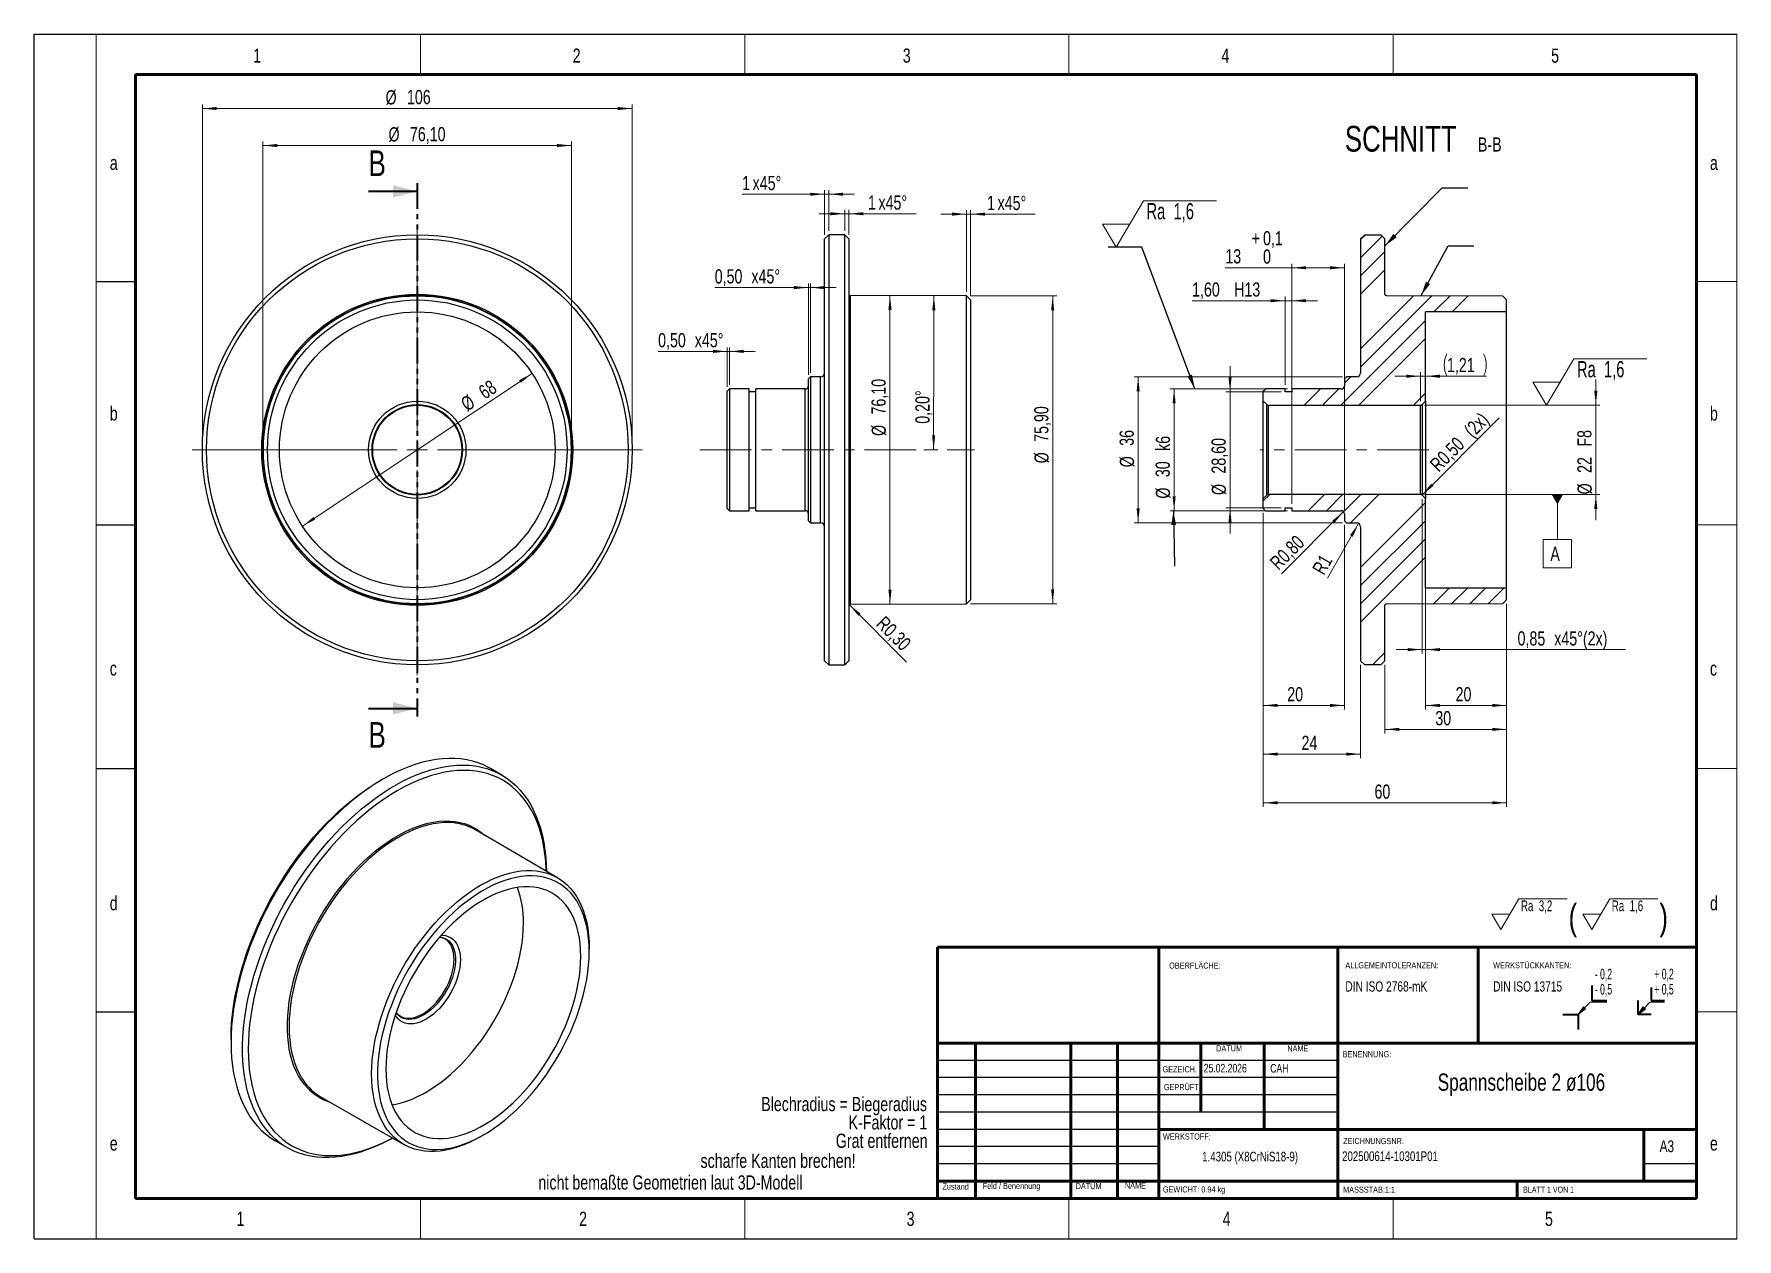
# Model space of a CAD drawing. Header units: millimetres. Extents: x 0 to 420, y 0 to 297.
import ezdxf

# ---------------------------------------------------------------- set-up
doc = ezdxf.new("R2010")
doc.units = ezdxf.units.MM
doc.header["$PDSIZE"] = -1
doc.linetypes.add('CENTERX2', pattern=[20.32, 12.7, -2.54, 2.54, -2.54])
doc.linetypes.add('PHANTOM', pattern=[12.7, 6.35, -1.27, 1.27, -1.27, 1.27, -1.27])
doc.styles.add('SLDTEXTSTYLE0', font='TXT', dxfattribs={"width": 0.605})
doc.styles.add('SLDTEXTSTYLE1', font='TXT', dxfattribs={"width": 0.678571})
doc.styles.add('SLDTEXTSTYLE2', font='TXT', dxfattribs={"width": 0.75})
doc.styles.add('SLDTEXTSTYLE3', font='TXT', dxfattribs={"width": 0.692308})
doc.dimstyles.new('SLDDIMSTYLE1', dxfattribs={"dimtxt": 3.5, "dimasz": 3.556, "dimexe": 0, "dimexo": 0.0625, "dimgap": 0.875, "dimtad": 1, "dimrnd": 1e-09, "dimzin": 12, "dimdsep": 46, "dimtxsty": 'SLDTEXTSTYLE2', "dimsah": 1, "dimcen": 0, "dimadec": 0, "dimazin": 3, "dimtfac": 1, "dimtdec": 3, "dimtmove": 0, "dimatfit": 3, "dimfxl": 1, "dimfrac": 2, "dimtolj": 1, "dimtzin": 12, "dimarcsym": 0})
doc.dimstyles.new('SLDDIMSTYLE10', dxfattribs={"dimtxt": 3.5, "dimasz": 3.556, "dimexe": 0, "dimexo": 0.0625, "dimgap": 0.875, "dimtad": 1, "dimrnd": 1e-09, "dimzin": 12, "dimdsep": 46, "dimtxsty": 'SLDTEXTSTYLE2', "dimsah": 1, "dimcen": 0.09, "dimadec": 0, "dimazin": 3, "dimtfac": 1, "dimtdec": 3, "dimtofl": 0, "dimtmove": 0, "dimatfit": 3, "dimfxl": 1, "dimfrac": 2, "dimtolj": 1, "dimarcsym": 0})
doc.dimstyles.new('SLDDIMSTYLE11', dxfattribs={"dimtxt": 3.5, "dimasz": 3.556, "dimexe": 0, "dimexo": 0.0625, "dimgap": 0.875, "dimtad": 1, "dimrnd": 1e-09, "dimzin": 12, "dimdsep": 46, "dimtxsty": 'SLDTEXTSTYLE2', "dimsah": 1, "dimcen": 0, "dimadec": 0, "dimazin": 3, "dimtfac": 1, "dimtdec": 3, "dimtofl": 0, "dimtmove": 0, "dimatfit": 3, "dimfxl": 1, "dimfrac": 2, "dimtolj": 1, "dimtzin": 12, "dimarcsym": 0})
doc.dimstyles.new('SLDDIMSTYLE12', dxfattribs={"dimtxt": 3.5, "dimasz": 3.556, "dimexe": 0, "dimexo": 0.0625, "dimgap": 0.875, "dimtad": 1, "dimrnd": 1e-09, "dimdsep": 46, "dimtxsty": 'SLDTEXTSTYLE2', "dimsah": 1, "dimcen": 0, "dimadec": 0, "dimazin": 2, "dimtfac": 1, "dimtdec": 3, "dimtofl": 0, "dimtmove": 0, "dimatfit": 3, "dimfxl": 1, "dimfrac": 2, "dimtolj": 1, "dimtzin": 12, "dimarcsym": 0})
doc.dimstyles.new('SLDDIMSTYLE13', dxfattribs={"dimtxt": 0.18, "dimasz": 3.556, "dimexe": 0, "dimexo": 0.0625, "dimgap": 0, "dimtad": 0, "dimtih": 1, "dimtoh": 1, "dimdec": 0, "dimrnd": 1e-09, "dimzin": 0, "dimdsep": 46, "dimtxsty": 'Standard', "dimsah": 1, "dimcen": 0.09, "dimadec": 0, "dimazin": 0, "dimtfac": 3.556, "dimtdec": 0, "dimtofl": 0, "dimtmove": 0, "dimatfit": 3, "dimfxl": 1, "dimfrac": 2, "dimtolj": 1, "dimtzin": 0, "dimarcsym": 0})
doc.dimstyles.new('SLDDIMSTYLE2', dxfattribs={"dimtxt": 3.5, "dimasz": 3.556, "dimexe": 0, "dimexo": 0.0625, "dimgap": 0.875, "dimtad": 1, "dimrnd": 1e-09, "dimzin": 12, "dimdsep": 46, "dimtxsty": 'SLDTEXTSTYLE2', "dimsah": 1, "dimcen": 0.09, "dimadec": 0, "dimazin": 3, "dimtfac": 1, "dimtdec": 3, "dimtofl": 0, "dimtmove": 0, "dimatfit": 3, "dimfxl": 1, "dimfrac": 2, "dimtolj": 1, "dimtzin": 12, "dimarcsym": 0})
doc.dimstyles.new('SLDDIMSTYLE3', dxfattribs={"dimtxt": 3.5, "dimasz": 3.556, "dimexe": 0, "dimexo": 0.0625, "dimgap": 0.875, "dimtad": 1, "dimdec": 4, "dimdsep": 46, "dimtxsty": 'SLDTEXTSTYLE2', "dimsah": 1, "dimcen": 0.09, "dimazin": 2, "dimtfac": 1, "dimtdec": 3, "dimtofl": 0, "dimtmove": 0, "dimatfit": 3, "dimfxl": 1, "dimfrac": 2, "dimtolj": 1, "dimtzin": 12, "dimarcsym": 0})
doc.dimstyles.new('SLDDIMSTYLE4', dxfattribs={"dimtxt": 3.5, "dimasz": 3.556, "dimexe": 0, "dimexo": 0.0625, "dimgap": 0.875, "dimtad": 1, "dimrnd": 1e-09, "dimzin": 12, "dimdsep": 46, "dimtxsty": 'SLDTEXTSTYLE2', "dimsah": 1, "dimcen": 0.09, "dimadec": 0, "dimazin": 3, "dimtfac": 1, "dimtdec": 3, "dimtmove": 0, "dimatfit": 0, "dimfxl": 1, "dimfrac": 2, "dimtolj": 1, "dimtzin": 12, "dimarcsym": 0})
doc.dimstyles.new('SLDDIMSTYLE5', dxfattribs={"dimtxt": 3.5, "dimasz": 3.556, "dimexe": 0, "dimexo": 0.0625, "dimgap": 0.875, "dimtad": 1, "dimrnd": 1e-09, "dimdsep": 46, "dimtxsty": 'SLDTEXTSTYLE2', "dimsah": 1, "dimcen": 0, "dimadec": 0, "dimazin": 2, "dimtfac": 1, "dimtdec": 3, "dimtofl": 0, "dimtmove": 0, "dimatfit": 3, "dimfxl": 1, "dimfrac": 2, "dimtolj": 1, "dimtzin": 12, "dimarcsym": 0})
doc.dimstyles.new('SLDDIMSTYLE6', dxfattribs={"dimtxt": 3.5, "dimasz": 3.556, "dimexe": 0, "dimexo": 0.0625, "dimgap": 0.875, "dimtad": 1, "dimrnd": 1e-09, "dimdsep": 46, "dimtxsty": 'SLDTEXTSTYLE2', "dimsah": 1, "dimcen": 0.09, "dimadec": 0, "dimazin": 2, "dimtfac": 1, "dimtdec": 3, "dimtmove": 0, "dimatfit": 0, "dimfxl": 1, "dimfrac": 2, "dimtolj": 1, "dimtzin": 12, "dimarcsym": 0})
doc.dimstyles.new('SLDDIMSTYLE7', dxfattribs={"dimtxt": 3.5, "dimasz": 3.556, "dimexe": 0, "dimexo": 0.0625, "dimgap": 0.875, "dimtad": 1, "dimrnd": 1e-09, "dimzin": 12, "dimdsep": 46, "dimtxsty": 'SLDTEXTSTYLE2', "dimsah": 1, "dimcen": 0.09, "dimadec": 0, "dimazin": 3, "dimtol": 1, "dimtp": 0.1, "dimtfac": 1, "dimtdec": 1, "dimtofl": 0, "dimtmove": 0, "dimatfit": 3, "dimfxl": 1, "dimfrac": 2, "dimtolj": 1, "dimarcsym": 0})
doc.dimstyles.new('SLDDIMSTYLE8', dxfattribs={"dimtxt": 3.5, "dimasz": 3.556, "dimexe": 0, "dimexo": 0.0625, "dimgap": 0.875, "dimtad": 1, "dimrnd": 1e-09, "dimzin": 12, "dimdsep": 46, "dimtxsty": 'SLDTEXTSTYLE2', "dimsah": 1, "dimcen": 0.09, "dimadec": 0, "dimazin": 3, "dimtfac": 1, "dimtdec": 3, "dimtmove": 0, "dimatfit": 0, "dimfxl": 1, "dimfrac": 2, "dimtolj": 1, "dimarcsym": 0})
doc.dimstyles.new('SLDDIMSTYLE9', dxfattribs={"dimtxt": 3.5, "dimasz": 3.556, "dimexe": 0, "dimexo": 0.0625, "dimgap": 0.875, "dimtad": 1, "dimrnd": 1e-09, "dimzin": 12, "dimdsep": 46, "dimtxsty": 'SLDTEXTSTYLE2', "dimsah": 1, "dimcen": 0.09, "dimadec": 0, "dimazin": 3, "dimtfac": 1, "dimtmove": 0, "dimatfit": 0, "dimfxl": 1, "dimfrac": 2, "dimtolj": 1, "dimarcsym": 0})
pattern_1 = [(45, (0, 0), (-13.4704, 13.4704), []), (45, (4.49, 0), (-13.4704, 13.4704), []), (45, (8.98, 0), (-13.4704, 13.4704), []), (45, (13.47, 0), (-13.4704, 13.4704), [])]

msp = doc.modelspace()

# ---------------------------------------------------------------- texts
at = {"color": 7, "linetype": 'Continuous', "lineweight": 0}
for s, insert, char_height, attachment_point, style in [('1', (54.04538, 293.43614), 3.5, 1, 'SLDTEXTSTYLE2'), ('2', (132.85921, 293.43614), 3.5, 1, 'SLDTEXTSTYLE2'), ('3', (214.25603, 293.43614), 3.5, 1, 'SLDTEXTSTYLE2'), ('4', (292.83629, 293.43614), 3.5, 1, 'SLDTEXTSTYLE2'), ('5', (374.14546, 293.43614), 3.5, 1, 'SLDTEXTSTYLE2'), ('a', (18.67859, 267.0172), 3.5, 1, 'SLDTEXTSTYLE2'), ('a', (413.31537, 267.0172), 3.5, 1, 'SLDTEXTSTYLE2'), ('b', (18.67859, 205.23126), 3.5, 1, 'SLDTEXTSTYLE2'), ('b', (413.31537, 205.23126), 3.5, 1, 'SLDTEXTSTYLE2'), ('c', (18.67859, 142.37389), 3.5, 1, 'SLDTEXTSTYLE2'), ('c', (413.31537, 142.37389), 3.5, 1, 'SLDTEXTSTYLE2'), ('d', (18.67859, 84.51654), 3.5, 1, 'SLDTEXTSTYLE2'), ('d', (413.31537, 84.51654), 3.5, 1, 'SLDTEXTSTYLE2'), ('OBERFLÄCHE:', (279.95137, 68.15129), 1.5, 1, 'SLDTEXTSTYLE2'), ('DATUM', (291.53587, 47.74575), 1.5, 1, 'SLDTEXTSTYLE2'), ('NAME', (309.08415, 47.74575), 1.5, 1, 'SLDTEXTSTYLE2'), ('BENENNUNG:', (322.73141, 46.30201), 1.5, 1, 'SLDTEXTSTYLE2'), ('GEZEICH.', (278.31627, 42.5842), 1.5, 1, 'SLDTEXTSTYLE2'), ('25.02.2026', (288.47206, 43.17255), 2.116667, 1, 'SLDTEXTSTYLE2'), ('CAH', (304.86848, 43.14712), 2.116667, 1, 'SLDTEXTSTYLE2'), ('GEPRÜFT', (278.63976, 38.19921), 1.5, 1, 'SLDTEXTSTYLE2'), ('Spannscheibe 2 ø106', (366.82416, 40.77952), 4.2333333, 2, 'SLDTEXTSTYLE2'), ('WERKSTOFF:', (278.42108, 26.00974), 1.5, 1, 'SLDTEXTSTYLE2'), ('e', (18.67859, 25.30736), 3.5, 1, 'SLDTEXTSTYLE2'), ('scharfe Kanten brechen!', (164.36595, 21.03604), 3.5, 1, 'SLDTEXTSTYLE2'), ('1.4305 (X8CrNiS18-9)', (299.91067, 21.50925), 2.38125, 2, 'SLDTEXTSTYLE2'), ('202500614-10301P01', (322.58844, 21.59794), 2.38125, 1, 'SLDTEXTSTYLE2'), ('ZEICHNUNGSNR.', (322.84919, 24.89232), 1.5, 1, 'SLDTEXTSTYLE2'), ('A3', (400.89621, 24.32412), 2.910417, 1, 'SLDTEXTSTYLE2'), ('e', (413.31537, 25.30736), 3.5, 1, 'SLDTEXTSTYLE2'), ('nicht bemaßte Geometrien laut 3D-Modell', (124.3736, 15.69259), 3.5, 1, 'SLDTEXTSTYLE2'), ('Zustand', (224.03528, 13.68595), 1.5, 1, 'SLDTEXTSTYLE2'), ('Feld / Benennung', (233.97237, 13.83446), 1.5, 1, 'SLDTEXTSTYLE2'), ('DATUM', (256.88499, 13.79713), 1.5, 1, 'SLDTEXTSTYLE2'), ('NAME', (269.03482, 13.92615), 1.5, 1, 'SLDTEXTSTYLE2'), ('GEWICHT: 0.94 kg', (278.39303, 12.97299), 1.4986, 1, 'SLDTEXTSTYLE2'), ('MASSSTAB:1:1', (322.84919, 12.92377), 1.5, 1, 'SLDTEXTSTYLE2'), ('BLATT 1 VON 1', (367.25352, 12.92377), 1.5, 1, 'SLDTEXTSTYLE3'), ('1', (49.9256, 6.72208), 3.5, 1, 'SLDTEXTSTYLE2'), ('2', (134.42271, 6.72208), 3.5, 1, 'SLDTEXTSTYLE2'), ('3', (215.19429, 6.72208), 3.5, 1, 'SLDTEXTSTYLE2'), ('4', (293.14134, 6.72208), 3.5, 1, 'SLDTEXTSTYLE2'), ('5', (372.62669, 6.72208), 3.5, 1, 'SLDTEXTSTYLE2')]:
    msp.add_mtext(s, dxfattribs=dict(at, insert=insert, char_height=char_height, attachment_point=attachment_point, style=style))
at = {"color": 7, "linetype": 'Continuous', "char_height": 6.35, "attachment_point": 1, "style": 'SLDTEXTSTYLE2'}
for insert in [(82.51456, 268.32529), (82.51456, 127.43817)]:
    msp.add_mtext('B', dxfattribs=dict(at, insert=insert))

# ---------------------------------------------------------------- blocks, each defined once
blk = doc.blocks.new('SW_NOTE_0')
at = {"color": 0, "linetype": 'Continuous', "lineweight": 0, "insert": (0, 4.51), "char_height": 3.5, "attachment_point": 1, "style": 'SLDTEXTSTYLE0'}
blk.add_mtext('+ 0,5', dxfattribs=at)
blk = doc.blocks.new('SW_NOTE_0_1')
at = {"color": 0, "linetype": 'Continuous', "lineweight": 0, "insert": (0, 4.51), "char_height": 3.5, "attachment_point": 1, "style": 'SLDTEXTSTYLE0'}
blk.add_mtext('+ 0,2', dxfattribs=at)
blk = doc.blocks.new('SW_NOTE_0_2')
at = {"color": 0, "linetype": 'Continuous', "lineweight": 0, "insert": (0, 4.51), "char_height": 3.5, "attachment_point": 1, "style": 'SLDTEXTSTYLE0'}
blk.add_mtext('- 0,2', dxfattribs=at)
blk = doc.blocks.new('SW_NOTE_0_3')
at = {"color": 0, "linetype": 'Continuous', "lineweight": 0, "insert": (0, 4.51), "char_height": 3.5, "attachment_point": 1, "style": 'SLDTEXTSTYLE0'}
blk.add_mtext('- 0,5', dxfattribs=at)
blk = doc.blocks.new('Block3')
at = {"linetype": 'Continuous'}
for points in [[(735.45, 277.8), (737.92, 279.57), (737.22, 280.27)], [(755.16, 277.71), (757.62, 279.47), (756.78, 280.26)]]:
    blk.add_hatch(color=7, dxfattribs=at).paths.add_polyline_path(points, flags=0)
at = {"color": 7, "linetype": 'Continuous', "lineweight": 35}
for p, q in [((739.95, 287.3), (739.95, 282.3)), ((759.52, 286.66), (759.52, 282.3)), ((739.95, 282.3), (744.95, 282.3)), ((755.16, 277.71), (755.16, 282.3)), ((759.52, 282.3), (763.89, 282.3)), ((730.45, 277.8), (735.45, 277.8)), ((735.45, 277.8), (735.45, 272.8)), ((759.52, 277.71), (755.16, 277.71))]:
    blk.add_line(p, q, dxfattribs=at)
at = {"color": 7, "linetype": 'Continuous', "lineweight": 18}
for p, q in [((735.45, 277.8), (739.45, 281.8)), ((735.45, 277.8), (737.22, 280.27)), ((737.22, 280.27), (737.92, 279.57)), ((739.45, 281.8), (744.95, 281.8)), ((755.16, 277.71), (759.02, 281.8)), ((755.16, 277.71), (756.78, 280.26)), ((756.78, 280.26), (757.62, 279.47)), ((759.02, 281.8), (763.89, 281.8)), ((735.45, 277.8), (737.92, 279.57)), ((755.16, 277.71), (757.62, 279.47))]:
    blk.add_line(p, q, dxfattribs=at)
at = {"color": 7, "linetype": 'Continuous', "lineweight": 0}
for p in [(737.57, 279.92), (757.2, 279.87)]:
    blk.add_point(p, dxfattribs=at)
for name, p in [('SW_NOTE_0_2', (740.95, 288.28)), ('SW_NOTE_0_1', (760.52, 288.3)), ('SW_NOTE_0_3', (740.95, 283.28)), ('SW_NOTE_0', (760.52, 283.3))]:
    blk.add_blockref(name, p, dxfattribs=at)
blk = doc.blocks.new('SW_NOTE_0_4')
at = {"color": 0, "linetype": 'Continuous', "lineweight": 0}
for p, q in [((-4.95, -3.78), (-0.49, 3.78)), ((-0.49, 3.78), (11.39, 3.78)), ((17.46, -3.78), (21.92, 3.78)), ((21.92, 3.78), (33.8, 3.78)), ((-4.95, -3.78), (-7.18, 0)), ((-2.72, 0), (-7.18, 0)), ((17.46, -3.78), (15.23, 0)), ((19.69, 0), (15.23, 0))]:
    blk.add_line(p, q, dxfattribs=at)
at = {"color": 0, "linetype": 'Continuous', "lineweight": 0, "attachment_point": 1}
for s, insert, char_height, style in [('Ra  3,2', (0, 3.41), 2.646, 'SLDTEXTSTYLE1'), ('(', (11.75, 2.54), 6.35, 'SLDTEXTSTYLE2'), ('Ra  1,6', (22.41, 3.41), 2.646, 'SLDTEXTSTYLE1'), (')', (34.15, 2.54), 6.35, 'SLDTEXTSTYLE2')]:
    blk.add_mtext(s, dxfattribs=dict(at, insert=insert, char_height=char_height, style=style))
blk = doc.blocks.new('SW_NOTE_0_5')
at = {"color": 0, "linetype": 'Continuous', "lineweight": 0, "attachment_point": 1, "style": 'SLDTEXTSTYLE2'}
for s, insert, char_height in [('ALLGEMEINTOLERANZEN:', (0, 1.93), 1.5), ('DIN ISO 2768-mK', (0, -2.78), 2.5)]:
    blk.add_mtext(s, dxfattribs=dict(at, insert=insert, char_height=char_height))
blk = doc.blocks.new('SW_NOTE_0_6')
at = {"color": 0, "linetype": 'Continuous', "lineweight": 0, "attachment_point": 1, "style": 'SLDTEXTSTYLE2'}
for s, insert, char_height in [('WERKSTÜCKKANTEN:', (0, 1.93), 1.5), ('DIN ISO 13715', (0, -2.78), 2.5)]:
    blk.add_mtext(s, dxfattribs=dict(at, insert=insert, char_height=char_height))
blk = doc.blocks.new('SW_NOTE_0_7')
at = {"color": 0, "linetype": 'Continuous', "lineweight": 0, "char_height": 3.5, "attachment_point": 3, "style": 'SLDTEXTSTYLE2'}
for s, insert in [('Blechradius = Biegeradius', (56.98, 4.51)), ('K-Faktor = 1', (57.06, -0.01)), ('Grat entfernen', (57.13, -4.54))]:
    blk.add_mtext(s, dxfattribs=dict(at, insert=insert))
blk = doc.blocks.new('_D')
at = {"color": 7, "linetype": 'Continuous', "lineweight": 0}
blk.add_line((122.83, 213.34), (66.2, 175.69), dxfattribs=at)
at = {"color": 7, "linetype": 'Continuous', "lineweight": 18}
for points in [[(122.83, 213.34), (119.66, 211.69), (120.08, 211.06)], [(66.2, 175.69), (69.37, 177.34), (68.95, 177.98)]]:
    blk.add_solid(points, dxfattribs=at)
at = {"color": 7, "linetype": 'Continuous', "lineweight": 18, "char_height": 3.5, "attachment_point": 1, "rotation": 33.6196, "style": 'SLDTEXTSTYLE2'}
for s, insert in [('68', (109.24, 209.76)), ('%%c', (104.87, 206.79))]:
    blk.add_mtext(s, dxfattribs=dict(at, insert=insert))
blk = doc.blocks.new('_D_1')
at = {"color": 7, "linetype": 'Continuous', "lineweight": 0}
for p, q in [((56.46, 195.52), (56.46, 270.52)), ((56.46, 269.52), (132.56, 269.52)), ((132.56, 195.52), (132.56, 270.52))]:
    blk.add_line(p, q, dxfattribs=at)
at = {"color": 7, "linetype": 'Continuous', "lineweight": 18}
for points in [[(56.46, 269.52), (60.02, 269.14), (60.02, 269.9)], [(132.56, 269.52), (129.01, 269.9), (129.01, 269.14)]]:
    blk.add_solid(points, dxfattribs=at)
at = {"color": 7, "linetype": 'Continuous', "lineweight": 18, "char_height": 3.5, "attachment_point": 1, "style": 'SLDTEXTSTYLE2'}
for s, insert in [('%%c', (87.42, 274.03)), ('76,10', (92.7, 274.08))]:
    blk.add_mtext(s, dxfattribs=dict(at, insert=insert))
blk = doc.blocks.new('_D_2')
at = {"color": 7, "linetype": 'Continuous', "lineweight": 0}
for p, q in [((41.51, 195.52), (41.51, 279.64)), ((41.51, 278.64), (147.51, 278.64)), ((147.51, 195.52), (147.51, 279.64))]:
    blk.add_line(p, q, dxfattribs=at)
at = {"color": 7, "linetype": 'Continuous', "lineweight": 18}
for points in [[(41.51, 278.64), (45.07, 278.26), (45.07, 279.02)], [(147.51, 278.64), (143.96, 279.02), (143.96, 278.26)]]:
    blk.add_solid(points, dxfattribs=at)
at = {"color": 7, "linetype": 'Continuous', "lineweight": 18, "char_height": 3.5, "attachment_point": 1, "style": 'SLDTEXTSTYLE2'}
for s, insert in [('%%c', (86.69, 283.15)), ('106', (91.97, 283.21))]:
    blk.add_mtext(s, dxfattribs=dict(at, insert=insert))
blk = doc.blocks.new('SW_CENTERMARKSYMBOL_0')
at = {"color": 0, "linetype": 'Continuous', "lineweight": 18}
for p, q in [((0, 5), (0, 55.5)), ((-5, 0), (-55.5, 0)), ((0, 0), (-2.5, 0)), ((0, 0), (0, 2.5)), ((0, 0), (0, -2.5)), ((0, 0), (2.5, 0)), ((5, 0), (55.5, 0)), ((0, -5), (0, -55.5))]:
    blk.add_line(p, q, dxfattribs=at)
blk = doc.blocks.new('_D_3')
at = {"color": 7, "linetype": 'Continuous', "lineweight": 0}
blk.add_line((219.48, 194.52), (222.86, 194.52), dxfattribs=at)
at = {"color": 7, "linetype": 'Continuous', "lineweight": 18}
blk.add_arc((11101.46, 194.52), 10879.6, 179.8, 180, dxfattribs=at)
for points in [[(221.92, 232.49), (221.53, 228.94), (222.29, 228.94)], [(221.86, 194.52), (222.24, 198.07), (221.48, 198.07)]]:
    blk.add_solid(points, dxfattribs=at)
at = {"color": 7, "linetype": 'Continuous', "lineweight": 18, "insert": (217.35, 200.95), "char_height": 3.5, "attachment_point": 1, "rotation": 89.9374, "style": 'SLDTEXTSTYLE2'}
blk.add_mtext('0,20°', dxfattribs=at)
blk = doc.blocks.new('_D_4')
at = {"color": 7, "linetype": 'Continuous', "lineweight": 0}
for p, q in [((199.98, 252.71), (193.63, 252.71)), ((199.98, 248.52), (199.98, 253.71)), ((199.98, 252.71), (200.98, 252.71)), ((200.98, 247.52), (200.98, 253.71)), ((200.98, 252.71), (217.54, 252.71))]:
    blk.add_line(p, q, dxfattribs=at)
at = {"color": 7, "linetype": 'Continuous', "lineweight": 18}
for points in [[(199.98, 252.71), (196.42, 253.09), (196.42, 252.33)], [(200.98, 252.71), (204.53, 252.33), (204.53, 253.09)]]:
    blk.add_solid(points, dxfattribs=at)
at = {"color": 7, "linetype": 'Continuous', "lineweight": 18, "char_height": 3.5, "attachment_point": 1, "style": 'SLDTEXTSTYLE2'}
for s, insert in [('1', (205.67, 257.22)), ('x45°', (208.26, 257.22))]:
    blk.add_mtext(s, dxfattribs=dict(at, insert=insert))
blk = doc.blocks.new('_D_5')
at = {"color": 7, "linetype": 'Continuous', "lineweight": 0}
for p, q in [((229.98, 252.61), (223.63, 252.61)), ((229.98, 233.47), (229.98, 253.61)), ((230.98, 252.61), (229.98, 252.61)), ((230.98, 232.46), (230.98, 253.61)), ((230.98, 252.61), (246.91, 252.61))]:
    blk.add_line(p, q, dxfattribs=at)
at = {"color": 7, "linetype": 'Continuous', "lineweight": 18}
for points in [[(229.98, 252.61), (226.42, 252.99), (226.42, 252.23)], [(230.98, 252.61), (234.53, 252.23), (234.53, 252.99)]]:
    blk.add_solid(points, dxfattribs=at)
at = {"color": 7, "linetype": 'Continuous', "lineweight": 18, "char_height": 3.5, "attachment_point": 1, "style": 'SLDTEXTSTYLE2'}
for s, insert in [('1', (235.05, 257.12)), ('x45°', (237.63, 257.12))]:
    blk.add_mtext(s, dxfattribs=dict(at, insert=insert))
blk = doc.blocks.new('_D_6')
at = {"color": 7, "linetype": 'Continuous', "lineweight": 0}
for p, q in [((202.28, 232.57), (212.09, 232.57)), ((211.09, 232.57), (211.09, 156.47)), ((202.28, 156.47), (212.09, 156.47))]:
    blk.add_line(p, q, dxfattribs=at)
at = {"color": 7, "linetype": 'Continuous', "lineweight": 18}
for points in [[(211.09, 232.57), (210.71, 229.01), (211.48, 229.01)], [(211.09, 156.47), (211.48, 160.02), (210.71, 160.02)]]:
    blk.add_solid(points, dxfattribs=at)
at = {"color": 7, "linetype": 'Continuous', "lineweight": 18, "char_height": 3.5, "attachment_point": 1, "rotation": 90, "style": 'SLDTEXTSTYLE2'}
for s, insert in [('76,10', (206.53, 203.22)), ('%%c', (206.58, 197.94))]:
    blk.add_mtext(s, dxfattribs=dict(at, insert=insert))
blk = doc.blocks.new('_D_7')
at = {"color": 7, "linetype": 'Continuous', "lineweight": 0}
blk.add_line((201.07, 156.38), (215.15, 142.21), dxfattribs=at)
at = {"color": 7, "linetype": 'Continuous', "lineweight": 18}
blk.add_solid([(201.07, 156.38), (203.3, 153.59), (203.84, 154.13)], dxfattribs=at)
at = {"color": 7, "linetype": 'Continuous', "lineweight": 18, "insert": (209.94, 153.81), "char_height": 3.5, "attachment_point": 1, "rotation": 314.9856, "style": 'SLDTEXTSTYLE2'}
blk.add_mtext('R0,30', dxfattribs=at)
blk = doc.blocks.new('_D_8')
at = {"color": 7, "linetype": 'Continuous', "lineweight": 0}
for p, q in [((170.98, 218.78), (153.91, 218.78)), ((170.98, 210.02), (170.98, 219.78)), ((170.98, 218.78), (171.48, 218.78)), ((171.48, 210.52), (171.48, 219.78)), ((171.48, 218.78), (177.83, 218.78))]:
    blk.add_line(p, q, dxfattribs=at)
at = {"color": 7, "linetype": 'Continuous', "lineweight": 18}
for points in [[(170.98, 218.78), (167.42, 219.16), (167.42, 218.4)], [(171.48, 218.78), (175.03, 218.4), (175.03, 219.16)]]:
    blk.add_solid(points, dxfattribs=at)
at = {"color": 7, "linetype": 'Continuous', "lineweight": 18, "char_height": 3.5, "attachment_point": 1, "style": 'SLDTEXTSTYLE2'}
for s, insert in [('0,50', (153.91, 223.3)), ('x45°', (162.96, 223.3))]:
    blk.add_mtext(s, dxfattribs=dict(at, insert=insert))
blk = doc.blocks.new('_D_9')
at = {"color": 7, "linetype": 'Continuous', "lineweight": 0}
for p, q in [((190.98, 213.02), (190.98, 235.5)), ((191.48, 213.52), (191.48, 235.5)), ((190.98, 234.5), (167.87, 234.5)), ((191.48, 234.5), (190.98, 234.5)), ((191.48, 234.5), (197.83, 234.5))]:
    blk.add_line(p, q, dxfattribs=at)
at = {"color": 7, "linetype": 'Continuous', "lineweight": 18}
for points in [[(190.98, 234.5), (187.42, 234.89), (187.42, 234.12)], [(191.48, 234.5), (195.03, 234.12), (195.03, 234.89)]]:
    blk.add_solid(points, dxfattribs=at)
at = {"color": 7, "linetype": 'Continuous', "lineweight": 18, "char_height": 3.5, "attachment_point": 1, "style": 'SLDTEXTSTYLE2'}
for s, insert in [('0,50', (167.87, 239.02)), ('x45°', (176.92, 239.02))]:
    blk.add_mtext(s, dxfattribs=dict(at, insert=insert))
blk = doc.blocks.new('_D_10')
at = {"color": 7, "linetype": 'Continuous', "lineweight": 0}
for p, q in [((194.98, 257.52), (174.63, 257.52)), ((194.98, 247.52), (194.98, 258.52)), ((195.98, 257.52), (194.98, 257.52)), ((195.98, 248.52), (195.98, 258.52)), ((195.98, 257.52), (202.33, 257.52))]:
    blk.add_line(p, q, dxfattribs=at)
at = {"color": 7, "linetype": 'Continuous', "lineweight": 18}
for points in [[(194.98, 257.52), (191.42, 257.9), (191.42, 257.14)], [(195.98, 257.52), (199.53, 257.14), (199.53, 257.9)]]:
    blk.add_solid(points, dxfattribs=at)
at = {"color": 7, "linetype": 'Continuous', "lineweight": 18, "char_height": 3.5, "attachment_point": 1, "style": 'SLDTEXTSTYLE2'}
for s, insert in [('1', (174.63, 262.03)), ('x45°', (177.21, 262.03))]:
    blk.add_mtext(s, dxfattribs=dict(at, insert=insert))
blk = doc.blocks.new('_D_11')
at = {"color": 7, "linetype": 'Continuous', "lineweight": 0}
for p, q in [((230.98, 232.47), (252.22, 232.47)), ((251.22, 232.47), (251.22, 156.57)), ((230.98, 156.57), (252.22, 156.57))]:
    blk.add_line(p, q, dxfattribs=at)
at = {"color": 7, "linetype": 'Continuous', "lineweight": 18}
for points in [[(251.22, 232.47), (250.84, 228.91), (251.6, 228.91)], [(251.22, 156.57), (251.6, 160.12), (250.84, 160.12)]]:
    blk.add_solid(points, dxfattribs=at)
at = {"color": 7, "linetype": 'Continuous', "lineweight": 18, "char_height": 3.5, "attachment_point": 1, "rotation": 90, "style": 'SLDTEXTSTYLE2'}
for s, insert in [('75,90', (246.66, 196.48)), ('%%c', (246.71, 191.2))]:
    blk.add_mtext(s, dxfattribs=dict(at, insert=insert))
blk = doc.blocks.new('_D_12')
at = {"color": 7, "linetype": 'Continuous', "lineweight": 0}
for p, q in [((343.17, 159.52), (343.17, 130.52)), ((363.17, 156.58), (363.17, 130.52)), ((363.17, 131.52), (343.17, 131.52))]:
    blk.add_line(p, q, dxfattribs=at)
at = {"color": 7, "linetype": 'Continuous', "lineweight": 18}
for points in [[(343.17, 131.52), (346.73, 131.14), (346.73, 131.9)], [(363.17, 131.52), (359.62, 131.9), (359.62, 131.14)]]:
    blk.add_solid(points, dxfattribs=at)
at = {"color": 7, "linetype": 'Continuous', "lineweight": 18, "insert": (350.59, 136.03), "char_height": 3.5, "attachment_point": 1, "style": 'SLDTEXTSTYLE2'}
blk.add_mtext('20', dxfattribs=at)
blk = doc.blocks.new('_D_13')
at = {"color": 7, "linetype": 'Continuous', "lineweight": 0}
for p, q in [((363.17, 156.58), (363.17, 124.62)), ((333.17, 141.52), (333.17, 124.62)), ((363.17, 125.62), (333.17, 125.62))]:
    blk.add_line(p, q, dxfattribs=at)
at = {"color": 7, "linetype": 'Continuous', "lineweight": 18}
for points in [[(333.17, 125.62), (336.73, 125.24), (336.73, 126)], [(363.17, 125.62), (359.62, 126), (359.62, 125.24)]]:
    blk.add_solid(points, dxfattribs=at)
at = {"color": 7, "linetype": 'Continuous', "lineweight": 18, "insert": (345.59, 130.13), "char_height": 3.5, "attachment_point": 1, "style": 'SLDTEXTSTYLE2'}
blk.add_mtext('30', dxfattribs=at)
blk = doc.blocks.new('_D_14')
at = {"color": 7, "linetype": 'Continuous', "lineweight": 0}
for p, q in [((303.17, 179.02), (303.17, 130.52)), ((323.17, 176.02), (323.17, 130.52)), ((303.17, 131.52), (323.17, 131.52))]:
    blk.add_line(p, q, dxfattribs=at)
at = {"color": 7, "linetype": 'Continuous', "lineweight": 18}
for points in [[(303.17, 131.52), (306.73, 131.14), (306.73, 131.9)], [(323.17, 131.52), (319.62, 131.9), (319.62, 131.14)]]:
    blk.add_solid(points, dxfattribs=at)
at = {"color": 7, "linetype": 'Continuous', "lineweight": 18, "insert": (309.07, 136.03), "char_height": 3.5, "attachment_point": 1, "style": 'SLDTEXTSTYLE2'}
blk.add_mtext('20', dxfattribs=at)
blk = doc.blocks.new('_D_15')
at = {"color": 7, "linetype": 'Continuous', "lineweight": 0}
for p, q in [((303.17, 179.02), (303.17, 118.52)), ((327.17, 141.52), (327.17, 118.52)), ((303.17, 119.52), (327.17, 119.52))]:
    blk.add_line(p, q, dxfattribs=at)
at = {"color": 7, "linetype": 'Continuous', "lineweight": 18}
for points in [[(303.17, 119.52), (306.73, 119.14), (306.73, 119.9)], [(327.17, 119.52), (323.62, 119.9), (323.62, 119.14)]]:
    blk.add_solid(points, dxfattribs=at)
at = {"color": 7, "linetype": 'Continuous', "lineweight": 18, "insert": (312.59, 124.03), "char_height": 3.5, "attachment_point": 1, "style": 'SLDTEXTSTYLE2'}
blk.add_mtext('24', dxfattribs=at)
blk = doc.blocks.new('_D_16')
at = {"color": 7, "linetype": 'Continuous', "lineweight": 0}
for p, q in [((303.17, 179.02), (303.17, 106.52)), ((363.17, 156.58), (363.17, 106.52)), ((303.17, 107.52), (363.17, 107.52))]:
    blk.add_line(p, q, dxfattribs=at)
at = {"color": 7, "linetype": 'Continuous', "lineweight": 18}
for points in [[(303.17, 107.52), (306.73, 107.14), (306.73, 107.9)], [(363.17, 107.52), (359.62, 107.9), (359.62, 107.14)]]:
    blk.add_solid(points, dxfattribs=at)
at = {"color": 7, "linetype": 'Continuous', "lineweight": 18, "insert": (330.59, 112.03), "char_height": 3.5, "attachment_point": 1, "style": 'SLDTEXTSTYLE2'}
blk.add_mtext('60', dxfattribs=at)
blk = doc.blocks.new('_D_17')
at = {"color": 7, "linetype": 'Continuous', "lineweight": 0}
for p, q in [((310.17, 239.39), (293.8, 239.39)), ((310.17, 181.22), (310.17, 240.39)), ((323.17, 239.39), (310.17, 239.39)), ((323.17, 179.72), (323.17, 240.39))]:
    blk.add_line(p, q, dxfattribs=at)
at = {"color": 7, "linetype": 'Continuous', "lineweight": 18}
for points in [[(310.17, 239.39), (313.73, 239.01), (313.73, 239.77)], [(323.17, 239.39), (319.62, 239.77), (319.62, 239.01)]]:
    blk.add_solid(points, dxfattribs=at)
at = {"color": 7, "linetype": 'Continuous', "lineweight": 18, "char_height": 3.5, "attachment_point": 1, "style": 'SLDTEXTSTYLE2'}
for s, insert in [('+', (300.27, 248.43)), ('0,1', (303.1, 248.43)), ('13', (293.8, 243.96)), ('0', (303.1, 243.9))]:
    blk.add_mtext(s, dxfattribs=dict(at, insert=insert))
blk = doc.blocks.new('_D_18')
at = {"color": 7, "linetype": 'Continuous', "lineweight": 0}
for p, q in [((308.57, 231.27), (285.6, 231.27)), ((308.57, 210.52), (308.57, 232.27)), ((310.17, 231.27), (308.57, 231.27)), ((310.17, 210.52), (310.17, 232.27)), ((310.17, 231.27), (316.52, 231.27))]:
    blk.add_line(p, q, dxfattribs=at)
at = {"color": 7, "linetype": 'Continuous', "lineweight": 18}
for points in [[(308.57, 231.27), (305.02, 231.66), (305.02, 230.89)], [(310.17, 231.27), (313.73, 230.89), (313.73, 231.66)]]:
    blk.add_solid(points, dxfattribs=at)
at = {"color": 7, "linetype": 'Continuous', "lineweight": 18, "char_height": 3.5, "attachment_point": 1, "style": 'SLDTEXTSTYLE2'}
for s, insert in [('1,60', (285.6, 235.79)), ('H13', (295.97, 235.79))]:
    blk.add_mtext(s, dxfattribs=dict(at, insert=insert))
blk = doc.blocks.new('_D_19')
at = {"color": 7, "linetype": 'Continuous', "lineweight": 0}
for p, q in [((385.17, 205.52), (385.17, 211.87)), ((342.96, 205.52), (386.17, 205.52)), ((385.17, 205.52), (385.17, 183.52)), ((342.96, 183.52), (386.17, 183.52)), ((385.17, 183.52), (385.17, 177.17))]:
    blk.add_line(p, q, dxfattribs=at)
at = {"color": 7, "linetype": 'Continuous', "lineweight": 18}
for points in [[(385.17, 205.52), (385.55, 209.07), (384.79, 209.07)], [(385.17, 183.52), (384.79, 179.96), (385.55, 179.96)]]:
    blk.add_solid(points, dxfattribs=at)
at = {"color": 7, "linetype": 'Continuous', "lineweight": 18, "char_height": 3.5, "attachment_point": 1, "rotation": 90, "style": 'SLDTEXTSTYLE2'}
for s, insert in [('F8', (380.61, 195.3)), ('22', (380.61, 188.82)), ('%%c', (380.66, 183.54))]:
    blk.add_mtext(s, dxfattribs=dict(at, insert=insert))
blk = doc.blocks.new('_D_20')
at = {"color": 7, "linetype": 'Continuous', "lineweight": 0}
for p, q in [((309.17, 209.52), (280.17, 209.52)), ((281.17, 209.52), (281.17, 179.52)), ((309.17, 179.52), (280.17, 179.52))]:
    blk.add_line(p, q, dxfattribs=at)
at = {"color": 7, "linetype": 'Continuous', "lineweight": 18}
for points in [[(281.17, 209.52), (280.79, 205.96), (281.55, 205.96)], [(281.17, 179.52), (281.55, 183.07), (280.79, 183.07)]]:
    blk.add_solid(points, dxfattribs=at)
at = {"color": 7, "linetype": 'Continuous', "lineweight": 18, "char_height": 3.5, "attachment_point": 1, "rotation": 90, "style": 'SLDTEXTSTYLE2'}
for s, insert in [('k6', (276.66, 194.24)), ('30', (276.61, 187.78)), ('%%c', (276.66, 182.5))]:
    blk.add_mtext(s, dxfattribs=dict(at, insert=insert))
blk = doc.blocks.new('_D_21')
at = {"color": 7, "linetype": 'Continuous', "lineweight": 0}
for p, q in [((294.96, 208.82), (294.96, 215.17)), ((307.57, 208.82), (293.96, 208.82)), ((294.96, 208.82), (294.96, 180.22)), ((307.57, 180.22), (293.96, 180.22)), ((294.96, 180.22), (294.96, 173.87))]:
    blk.add_line(p, q, dxfattribs=at)
at = {"color": 7, "linetype": 'Continuous', "lineweight": 18}
for points in [[(294.96, 208.82), (295.34, 212.37), (294.58, 212.37)], [(294.96, 180.22), (294.58, 176.66), (295.34, 176.66)]]:
    blk.add_solid(points, dxfattribs=at)
at = {"color": 7, "linetype": 'Continuous', "lineweight": 18, "char_height": 3.5, "attachment_point": 1, "rotation": 90, "style": 'SLDTEXTSTYLE2'}
for s, insert in [('28,60', (290.39, 188.65)), ('%%c', (290.45, 183.38))]:
    blk.add_mtext(s, dxfattribs=dict(at, insert=insert))
blk = doc.blocks.new('_D_22')
at = {"color": 7, "linetype": 'Continuous', "lineweight": 0}
blk.add_line((326.67, 176.38), (318.98, 162.92), dxfattribs=at)
at = {"color": 7, "linetype": 'Continuous', "lineweight": 18}
blk.add_solid([(326.67, 176.38), (324.58, 173.48), (325.24, 173.11)], dxfattribs=at)
at = {"color": 7, "linetype": 'Continuous', "lineweight": 18, "insert": (315.07, 165.18), "char_height": 3.5, "attachment_point": 1, "rotation": 60, "style": 'SLDTEXTSTYLE2'}
blk.add_mtext('R1', dxfattribs=at)
blk = doc.blocks.new('_D_23')
at = {"color": 7, "linetype": 'Continuous', "lineweight": 0}
blk.add_line((342.32, 183.37), (361.37, 202.42), dxfattribs=at)
at = {"color": 7, "linetype": 'Continuous', "lineweight": 18}
blk.add_solid([(342.32, 183.37), (345.1, 185.62), (344.56, 186.15)], dxfattribs=at)
at = {"color": 7, "linetype": 'Continuous', "lineweight": 18, "char_height": 3.5, "attachment_point": 1, "rotation": 45, "style": 'SLDTEXTSTYLE2'}
for s, insert in [('(2x)', (352.35, 199.74)), ('R0,50', (343.95, 191.34))]:
    blk.add_mtext(s, dxfattribs=dict(at, insert=insert))
blk = doc.blocks.new('_D_24')
at = {"color": 7, "linetype": 'Continuous', "lineweight": 0}
for p, q in [((342.32, 182.37), (342.32, 144.28)), ((343.17, 181.52), (343.17, 144.28)), ((342.32, 145.28), (335.97, 145.28)), ((343.17, 145.28), (342.32, 145.28)), ((343.17, 145.28), (392.47, 145.28))]:
    blk.add_line(p, q, dxfattribs=at)
at = {"color": 7, "linetype": 'Continuous', "lineweight": 18}
for points in [[(342.32, 145.28), (338.76, 145.66), (338.76, 144.9)], [(343.17, 145.28), (346.73, 144.9), (346.73, 145.66)]]:
    blk.add_solid(points, dxfattribs=at)
at = {"color": 7, "linetype": 'Continuous', "lineweight": 18, "char_height": 3.5, "attachment_point": 1, "style": 'SLDTEXTSTYLE2'}
for s, insert in [('0,85', (365.87, 149.79)), ('x45°(2x)', (374.92, 149.79))]:
    blk.add_mtext(s, dxfattribs=dict(at, insert=insert))
blk = doc.blocks.new('_D_25')
at = {"color": 7, "linetype": 'Continuous', "lineweight": 0}
for p, q in [((341.96, 212.66), (335.61, 212.66)), ((341.96, 206.52), (341.96, 213.66)), ((341.96, 212.66), (343.17, 212.66)), ((343.17, 212.66), (358.17, 212.66))]:
    blk.add_line(p, q, dxfattribs=at)
at = {"color": 7, "linetype": 'Continuous', "lineweight": 18}
for centre, start, end in [((354.02, 215.44), 153.4349, 206.5651), ((351.95, 215.44), 333.4349, 26.5651)]:
    blk.add_arc(centre, 6.21, start, end, dxfattribs=at)
for points in [[(341.96, 212.66), (338.41, 213.04), (338.41, 212.28)], [(343.17, 212.66), (346.73, 212.28), (346.73, 213.04)]]:
    blk.add_solid(points, dxfattribs=at)
at = {"color": 7, "linetype": 'Continuous', "lineweight": 18, "insert": (348.46, 217.17), "char_height": 3.5, "attachment_point": 1, "style": 'SLDTEXTSTYLE2'}
blk.add_mtext('1,21', dxfattribs=at)
blk = doc.blocks.new('_D_26')
at = {"color": 7, "linetype": 'Continuous', "lineweight": 0}
blk.add_line((322.94, 179.28), (307.67, 163.95), dxfattribs=at)
at = {"color": 7, "linetype": 'Continuous', "lineweight": 18}
blk.add_solid([(322.94, 179.28), (320.16, 177.03), (320.7, 176.49)], dxfattribs=at)
at = {"color": 7, "linetype": 'Continuous', "lineweight": 18, "insert": (304.48, 167.14), "char_height": 3.5, "attachment_point": 1, "rotation": 45, "style": 'SLDTEXTSTYLE2'}
blk.add_mtext('R0,80', dxfattribs=at)
blk = doc.blocks.new('_D_27')
at = {"color": 7, "linetype": 'Continuous', "lineweight": 0}
for p, q in [((322.67, 212.52), (271.3, 212.52)), ((272.3, 212.52), (272.3, 176.52)), ((322.67, 176.52), (271.3, 176.52))]:
    blk.add_line(p, q, dxfattribs=at)
at = {"color": 7, "linetype": 'Continuous', "lineweight": 18}
for points in [[(272.3, 212.52), (271.92, 208.96), (272.68, 208.96)], [(272.3, 176.52), (272.68, 180.07), (271.92, 180.07)]]:
    blk.add_solid(points, dxfattribs=at)
at = {"color": 7, "linetype": 'Continuous', "lineweight": 18, "char_height": 3.5, "attachment_point": 1, "rotation": 90, "style": 'SLDTEXTSTYLE2'}
for s, insert in [('36', (267.73, 195.5)), ('%%c', (267.78, 190.22))]:
    blk.add_mtext(s, dxfattribs=dict(at, insert=insert))
blk = doc.blocks.new('SW_NOTE_0_8')
at = {"color": 0, "linetype": 'Continuous', "lineweight": 0, "attachment_point": 2, "style": 'SLDTEXTSTYLE2'}
for s, insert, char_height in [('SCHNITT', (16.07, 8.19), 6.35), ('B-B', (38.01, 5.35), 3.5)]:
    blk.add_mtext(s, dxfattribs=dict(at, insert=insert, char_height=char_height))
blk = doc.blocks.new('SW_SFSYMBOL_0')
at = {"color": 0, "linetype": 'Continuous', "lineweight": 0}
for p, q in [((-7.48, -5.71), (-0.74, 5.71)), ((-0.74, 5.71), (17.23, 5.71)), ((-7.48, -5.71), (-10.85, 0)), ((-4.11, 0), (-10.85, 0))]:
    blk.add_line(p, q, dxfattribs=at)
at = {"color": 0, "linetype": 'Continuous', "lineweight": 0, "insert": (0, 5.16), "char_height": 4, "attachment_point": 1, "style": 'SLDTEXTSTYLE1'}
blk.add_mtext('Ra  1,6', dxfattribs=at)
blk = doc.blocks.new('SW_SFSYMBOL_1')
at = {"color": 0, "linetype": 'Continuous', "lineweight": 0}
for p, q in [((2, 0), (8.74, 11.43)), ((8.74, 11.43), (26.71, 11.43)), ((2, 0), (-1.37, 5.71)), ((5.37, 5.71), (-1.37, 5.71))]:
    blk.add_line(p, q, dxfattribs=at)
at = {"color": 0, "linetype": 'Continuous', "lineweight": 0, "insert": (9.48, 10.87), "char_height": 4, "attachment_point": 1, "style": 'SLDTEXTSTYLE1'}
blk.add_mtext('Ra  1,6', dxfattribs=at)
blk = doc.blocks.new('SW_DATUMTAG_0')
at = {"color": 0, "linetype": 'Continuous', "lineweight": 18}
for p, q in [((1.73, 17.4), (1.73, 6.28)), ((-1.77, -0.72), (-1.77, 6.28)), ((-1.77, 6.28), (5.23, 6.28)), ((5.23, 6.28), (5.23, -0.72)), ((5.23, -0.72), (-1.77, -0.72))]:
    blk.add_line(p, q, dxfattribs=at)
at = {"color": 0, "linetype": 'Continuous', "lineweight": 0}
blk.add_solid([(3.13, 17.4), (0.33, 17.4), (1.73, 14.95)], dxfattribs=at)
at = {"color": 0, "linetype": 'Continuous', "lineweight": 0, "insert": (0, 4.51), "char_height": 3.5, "attachment_point": 1, "style": 'SLDTEXTSTYLE2'}
blk.add_mtext('A', dxfattribs=at)

# ---------------------------------------------------------------- dimensions: what is measured, and where the dimension line sits
at = {"color": 7, "linetype": 'Continuous', "lineweight": 18}
for base, p1, p2, text, dimstyle, picture, middle in [((147.51456, 278.6404), (41.51456, 194.51743), (147.51456, 194.51743), '%%c<>', 'SLDDIMSTYLE2', '_D_2', (93.2079, 278.6404)), ((132.56456, 269.51743), (56.46456, 194.51743), (132.56456, 194.51743), '%%c<>', 'SLDDIMSTYLE2', '_D_1', (95.8785, 269.51743)), ((194.97853, 257.51743), (195.97853, 247.51743), (194.97853, 246.51743), '<>x45°', 'SLDDIMSTYLE4', '_D_10', (180.55971, 257.51743)), ((200.97853, 252.70938), (199.97853, 247.51743), (200.97853, 246.51743), '<>x45°', 'SLDDIMSTYLE4', '_D_4', (211.605, 252.70938)), ((229.97854, 252.60938), (230.97853, 231.4592), (229.97854, 232.4662), '<>x45°', 'SLDDIMSTYLE4', '_D_5', (240.97853, 252.60938)), ((190.97853, 234.50416), (191.47853, 212.51743), (190.97853, 212.01743), '<>x45°', 'SLDDIMSTYLE6', '_D_9', (177.03677, 234.50416)), ((308.57204, 231.27459), (310.17204, 209.51743), (308.57204, 209.51743), '<>H13', 'SLDDIMSTYLE8', '_D_18', (294.95752, 231.27459)), ((171.47853, 218.7837), (170.97853, 209.01743), (171.47853, 209.51743), '<>x45°', 'SLDDIMSTYLE6', '_D_8', (163.07735, 218.7837)), ((343.17204, 212.66012), (341.96494, 205.51743), (343.17204, 206.51743), '(<>)', 'SLDDIMSTYLE4', '_D_25', (352.98454, 212.66012)), ((342.31849, 145.27988), (343.17204, 182.51743), (342.31849, 183.37098), '<>x45°(2x)', 'SLDDIMSTYLE6', '_D_24', (379.17204, 145.27988))]:
    dim = msp.add_linear_dim(base=base, p1=p1, p2=p2, text=text, dimstyle=dimstyle, dxfattribs=at)
    dim.commit()
    dim.dimension.update_dxf_attribs({"geometry": picture, "text_midpoint": middle, "dimtype": 160})
for base, p1, p2, dimstyle, picture, middle in [((310.17204, 239.39001), (323.17204, 178.71743), (310.17204, 180.21743), 'SLDDIMSTYLE7', '_D_17', (301.6833, 239.39001)), ((323.17204, 131.51743), (303.17204, 180.01743), (323.17204, 177.01743), 'SLDDIMSTYLE4', '_D_14', (311.66052, 131.51743)), ((327.17204, 119.51743), (303.17204, 180.01743), (327.17204, 142.51743), 'SLDDIMSTYLE2', '_D_15', (315.17204, 119.51743)), ((363.17204, 107.51743), (303.17204, 180.01743), (363.17204, 157.57566), 'SLDDIMSTYLE2', '_D_16', (333.17204, 107.51743)), ((343.17204, 131.51743), (363.17204, 157.57566), (343.17204, 160.51743), 'SLDDIMSTYLE4', '_D_12', (353.17204, 131.51743)), ((333.17204, 125.61743), (363.17204, 157.57566), (333.17204, 142.51743), 'SLDDIMSTYLE2', '_D_13', (348.17204, 125.61743))]:
    dim = msp.add_linear_dim(base=base, p1=p1, p2=p2, dimstyle=dimstyle, dxfattribs=at)
    dim.commit()
    dim.dimension.update_dxf_attribs({"geometry": picture, "text_midpoint": middle, "dimtype": 160})
dim = msp.add_angular_dim_2l(base=(221.87367, 213.5059), line1=((201.27749, 232.56639), (229.97854, 232.4662)), line2=((218.47854, 194.51743), (185.47853, 194.51743)), dimstyle='SLDDIMSTYLE3', dxfattribs=at)
dim.commit()
dim.dimension.update_dxf_attribs({"geometry": '_D_3', "text_midpoint": (221.86358, 206.39971), "dimtype": 162})
for base, p1, p2, text, dimstyle, picture, middle in [((211.0946, 156.46847), (201.27749, 232.56639), (201.27749, 156.46847), '%%c<>', 'SLDDIMSTYLE2', '_D_6', (211.0946, 206.39971)), ((251.22197, 156.56866), (229.97854, 232.4662), (229.97854, 156.56866), '%%c<>', 'SLDDIMSTYLE2', '_D_11', (251.22197, 199.65514)), ((294.95752, 180.21743), (308.57204, 208.81743), (308.57204, 180.21743), '%%c<>', 'SLDDIMSTYLE4', '_D_21', (294.95752, 191.83426)), ((272.29671, 176.51743), (323.67204, 212.51743), (323.67204, 176.51743), '%%c<>', 'SLDDIMSTYLE2', '_D_27', (272.29671, 195.44736)), ((385.17204, 183.51743), (341.96494, 205.51743), (341.96494, 183.51743), '%%c<>F8', 'SLDDIMSTYLE9', '_D_19', (385.17204, 191.83426)), ((281.17204, 179.51743), (310.17204, 209.51743), (310.17204, 179.51743), '%%c<>k6', 'SLDDIMSTYLE10', '_D_20', (281.17204, 190.83613))]:
    dim = msp.add_linear_dim(base=base, p1=p1, p2=p2, angle=90, text=text, dimstyle=dimstyle, dxfattribs=at)
    dim.commit()
    dim.dimension.update_dxf_attribs({"geometry": picture, "text_midpoint": middle, "dimtype": 160})
dim = msp.add_diameter_dim_2p(p1=(122.82745, 213.34241), p2=(66.20166, 175.69245), dimstyle='SLDDIMSTYLE1', dxfattribs=at)
dim.commit()
dim.dimension.update_dxf_attribs({"geometry": '_D', "text_midpoint": (111.86108, 206.05098), "dimtype": 163})
dim = msp.add_radius_dim(center=(341.96494, 183.01743), mpoint=(342.31849, 183.37098), text='<>(2x)', dimstyle='SLDDIMSTYLE12', dxfattribs=at)
dim.commit()
dim.dimension.update_dxf_attribs({"geometry": '_D_23', "text_midpoint": (354.39488, 195.44737), "dimtype": 164})
for center, mpoint, dimstyle, picture, middle in [((322.37204, 178.71743), (322.93773, 179.28312), 'SLDDIMSTYLE5', '_D_26', (311.66053, 168.00592)), ((326.17204, 175.51743), (326.67204, 176.38346), 'SLDDIMSTYLE11', '_D_22', (320.12102, 165.03675)), ((201.27853, 156.16848), (201.06645, 156.38066), 'SLDDIMSTYLE5', '_D_7', (211.17637, 146.26569))]:
    dim = msp.add_radius_dim(center=center, mpoint=mpoint, dimstyle=dimstyle, dxfattribs=at)
    dim.commit()
    dim.dimension.update_dxf_attribs({"geometry": picture, "text_midpoint": middle, "dimtype": 164})

# ---------------------------------------------------------------- hatches: boundary and pattern name
at = {"linetype": 'Continuous', "lineweight": 18}
h = msp.add_hatch(dxfattribs=at)
h.set_pattern_fill('DIN 201 Stahl und Stahlguss', style=0, pattern_type=2)
h.set_pattern_definition(pattern_1)
edge = h.paths.add_edge_path(flags=0)
edge.add_line((362.17205, 232.4662), (333.471, 232.56639))
edge.add_arc((333.47204, 232.86639), 0.3, 180, 269.8000006, ccw=False)
edge.add_line((333.17204, 232.86639), (333.17204, 246.51743))
edge.add_line((333.17204, 246.51743), (332.17204, 247.51743))
edge.add_line((332.17204, 247.51743), (328.17204, 247.51743))
edge.add_line((328.17204, 247.51743), (327.17204, 246.51743))
edge.add_line((327.17204, 246.51743), (327.17204, 213.51743))
edge.add_arc((326.17204, 213.51743), 1, 270, 360, ccw=False)
edge.add_line((326.17204, 212.51743), (323.67204, 212.51743))
edge.add_line((323.67204, 212.51743), (323.17204, 212.01743))
edge.add_line((323.17204, 212.01743), (323.17204, 210.31743))
edge.add_arc((322.37204, 210.31743), 0.8, 270, 360, ccw=False)
edge.add_line((322.37204, 209.51743), (310.17204, 209.51743))
edge.add_line((310.17204, 209.51743), (310.17204, 208.81743))
edge.add_line((310.17204, 208.81743), (308.57204, 208.81743))
edge.add_line((308.57204, 208.81743), (308.57204, 209.51743))
edge.add_line((308.57204, 209.51743), (303.67204, 209.51743))
edge.add_line((303.67204, 209.51743), (303.17204, 209.01743))
edge.add_line((303.17204, 209.01743), (303.17204, 206.51743))
edge.add_line((303.17204, 206.51743), (304.0256, 205.66388))
edge.add_arc((304.37915, 206.01743), 0.5, 225, 270)
edge.add_line((304.37915, 205.51743), (341.96494, 205.51743))
edge.add_arc((341.96494, 206.01743), 0.5, 270, 315)
edge.add_line((342.31849, 205.66388), (343.17204, 206.51743))
edge.add_line((343.17204, 206.51743), (343.17204, 228.51743))
edge.add_line((343.17204, 228.51743), (363.17204, 228.51743))
edge.add_line((363.17204, 228.51743), (363.17204, 231.4592))
edge.add_line((363.17204, 231.4592), (362.17205, 232.4662))
h = msp.add_hatch(dxfattribs=at)
h.set_pattern_fill('DIN 201 Stahl und Stahlguss', style=0, pattern_type=2)
h.set_pattern_definition(pattern_1)
edge = h.paths.add_edge_path(flags=0)
edge.add_line((333.471, 156.46847), (362.17205, 156.56866))
edge.add_line((362.17205, 156.56866), (363.17204, 157.57566))
edge.add_line((363.17204, 157.57566), (363.17204, 160.51743))
edge.add_line((363.17204, 160.51743), (343.17204, 160.51743))
edge.add_line((343.17204, 160.51743), (343.17204, 182.51743))
edge.add_line((343.17204, 182.51743), (342.31849, 183.37098))
edge.add_arc((341.96494, 183.01743), 0.5, 45, 90)
edge.add_line((341.96494, 183.51743), (304.37915, 183.51743))
edge.add_arc((304.37915, 183.01743), 0.5, 90, 135)
edge.add_line((304.0256, 183.37098), (303.17204, 182.51743))
edge.add_line((303.17204, 182.51743), (303.17204, 180.01743))
edge.add_line((303.17204, 180.01743), (303.67204, 179.51743))
edge.add_line((303.67204, 179.51743), (308.57204, 179.51743))
edge.add_line((308.57204, 179.51743), (308.57204, 180.21743))
edge.add_line((308.57204, 180.21743), (310.17204, 180.21743))
edge.add_line((310.17204, 180.21743), (310.17204, 179.51743))
edge.add_line((310.17204, 179.51743), (322.37204, 179.51743))
edge.add_arc((322.37204, 178.71743), 0.8, 0, 90, ccw=False)
edge.add_line((323.17204, 178.71743), (323.17204, 177.01743))
edge.add_line((323.17204, 177.01743), (323.67204, 176.51743))
edge.add_line((323.67204, 176.51743), (326.17204, 176.51743))
edge.add_arc((326.17204, 175.51743), 1, 0, 90, ccw=False)
edge.add_line((327.17204, 175.51743), (327.17204, 142.51743))
edge.add_line((327.17204, 142.51743), (328.17204, 141.51743))
edge.add_line((328.17204, 141.51743), (332.17204, 141.51743))
edge.add_line((332.17204, 141.51743), (333.17204, 142.51743))
edge.add_line((333.17204, 142.51743), (333.17204, 156.16848))
edge.add_arc((333.47204, 156.16848), 0.3, 90.1999994, 180, ccw=False)

# ---------------------------------------------------------------- linework, layer by layer
at = {"color": 7, "linetype": 'Continuous', "lineweight": 25}
for p, q in [((0.00398, 0.02368), (0.00398, 296.99171)), ((0.00398, 296.99171), (419.97522, 296.99171)), ((195.97853, 247.51743), (194.97853, 246.51743)), ((194.97853, 194.51743), (194.97853, 246.51743)), ((199.97853, 247.51743), (195.97853, 247.51743)), ((195.97853, 247.51743), (195.97853, 194.51743)), ((200.97853, 246.51743), (199.97853, 247.51743)), ((199.97853, 141.51743), (199.97853, 247.51743)), ((200.97853, 246.51743), (200.97853, 142.51743)), ((328.17204, 247.51743), (327.17204, 246.51743)), ((327.17204, 246.51743), (327.17204, 213.51743)), ((328.17204, 247.51743), (332.17204, 247.51743)), ((333.17204, 246.51743), (332.17204, 247.51743)), ((333.17204, 232.86639), (333.17204, 246.51743)), ((15.33844, 235.99171), (25.00398, 235.99171)), ((229.97854, 232.4662), (201.27749, 232.56639)), ((230.97853, 231.4592), (229.97854, 232.4662)), ((229.97854, 194.51743), (229.97854, 232.4662)), ((230.97853, 231.4592), (230.97853, 157.57566)), ((333.471, 232.56639), (362.17205, 232.4662)), ((363.17204, 231.4592), (362.17205, 232.4662)), ((363.17204, 228.51743), (363.17204, 231.4592)), ((363.17204, 228.51743), (343.17204, 228.51743)), ((343.17204, 206.51743), (343.17204, 228.51743)), ((363.17204, 160.51743), (363.17204, 228.51743)), ((191.47853, 212.51743), (190.97853, 212.01743)), ((190.97853, 194.51743), (190.97853, 212.01743)), ((193.97853, 212.51743), (191.47853, 212.51743)), ((191.47853, 212.51743), (191.47853, 194.51743)), ((323.67204, 212.51743), (323.17204, 212.01743)), ((323.17204, 212.01743), (323.17204, 210.31743)), ((326.17204, 212.51743), (323.67204, 212.51743)), ((171.47853, 209.51743), (170.97853, 209.01743)), ((170.97853, 180.01743), (170.97853, 209.01743)), ((176.37853, 209.51743), (171.47853, 209.51743)), ((171.47853, 209.51743), (171.47853, 179.51743)), ((176.37853, 194.51743), (176.37853, 209.51743)), ((177.97853, 208.81743), (176.37853, 208.81743)), ((190.17853, 209.51743), (177.97853, 209.51743)), ((177.97853, 194.51743), (177.97853, 209.51743)), ((303.67204, 209.51743), (303.17204, 209.01743)), ((303.17204, 206.51743), (303.17204, 209.01743)), ((303.17204, 182.51743), (303.17204, 206.51743)), ((303.17204, 206.51743), (304.0256, 205.66388)), ((308.57204, 209.51743), (303.67204, 209.51743)), ((308.57204, 208.81743), (308.57204, 209.51743)), ((310.17204, 208.81743), (308.57204, 208.81743)), ((310.17204, 209.51743), (310.17204, 208.81743)), ((322.37204, 209.51743), (310.17204, 209.51743)), ((342.31849, 205.66388), (343.17204, 206.51743)), ((343.17204, 206.51743), (343.17204, 182.51743)), ((304.0256, 183.37098), (304.0256, 205.66388)), ((304.37915, 205.51743), (341.96494, 205.51743)), ((304.37915, 205.51743), (304.37915, 183.51743)), ((341.96494, 183.51743), (341.96494, 205.51743)), ((342.31849, 205.66388), (342.31849, 183.37098)), ((176.37853, 179.51743), (176.37853, 194.51743)), ((177.97853, 179.51743), (177.97853, 194.51743)), ((190.97853, 177.01743), (190.97853, 194.51743)), ((191.47853, 194.51743), (191.47853, 176.51743)), ((194.97853, 142.51743), (194.97853, 194.51743)), ((195.97853, 194.51743), (195.97853, 141.51743)), ((229.97854, 156.56866), (229.97854, 194.51743)), ((304.0256, 183.37098), (303.17204, 182.51743)), ((303.17204, 180.01743), (303.17204, 182.51743)), ((341.96494, 183.51743), (304.37915, 183.51743)), ((343.17204, 182.51743), (342.31849, 183.37098)), ((343.17204, 160.51743), (343.17204, 182.51743)), ((170.97853, 180.01743), (171.47853, 179.51743)), ((171.47853, 179.51743), (176.37853, 179.51743)), ((176.37853, 180.21743), (177.97853, 180.21743)), ((177.97853, 179.51743), (190.17853, 179.51743)), ((190.97853, 177.01743), (191.47853, 176.51743)), ((191.47853, 176.51743), (193.97853, 176.51743)), ((303.17204, 180.01743), (303.67204, 179.51743)), ((303.67204, 179.51743), (308.57204, 179.51743)), ((308.57204, 180.21743), (310.17204, 180.21743)), ((308.57204, 179.51743), (308.57204, 180.21743)), ((310.17204, 180.21743), (310.17204, 179.51743)), ((310.17204, 179.51743), (322.37204, 179.51743)), ((323.17204, 178.71743), (323.17204, 177.01743)), ((323.17204, 177.01743), (323.67204, 176.51743)), ((323.67204, 176.51743), (326.17204, 176.51743)), ((15.33844, 175.99171), (25.00398, 175.99171)), ((327.17204, 175.51743), (327.17204, 142.51743)), ((343.17204, 160.51743), (363.17204, 160.51743)), ((363.17204, 157.57566), (363.17204, 160.51743)), ((201.27749, 156.46847), (229.97854, 156.56866)), ((229.97854, 156.56866), (230.97853, 157.57566)), ((333.17204, 142.51743), (333.17204, 156.16848)), ((362.17205, 156.56866), (333.471, 156.46847)), ((362.17205, 156.56866), (363.17204, 157.57566)), ((194.97853, 142.51743), (195.97853, 141.51743)), ((195.97853, 141.51743), (199.97853, 141.51743)), ((199.97853, 141.51743), (200.97853, 142.51743)), ((327.17204, 142.51743), (328.17204, 141.51743)), ((332.17204, 141.51743), (328.17204, 141.51743)), ((332.17204, 141.51743), (333.17204, 142.51743)), ((15.33844, 115.99171), (25.00398, 115.99171)), ((115.38339, 114.3476), (112.55497, 115.98042)), ((86.05103, 113.35297), (85.34404, 112.9447)), ((129.11838, 89.03924), (108.87388, 100.84182)), ((101.30972, 73.97605), (101.18943, 74.04252)), ((136.92699, 70.65999), (136.93192, 71.47346)), ((15.33844, 55.99171), (25.00398, 55.99171)), ((90.31061, 54.92297), (90.34092, 54.90567)), ((48.58046, 49.26142), (48.58046, 48.44501)), ((321.57522, 44.02368), (222.77522, 44.02368)), ((321.57522, 39.77368), (222.77522, 39.77368)), ((70.82814, 34.93751), (91.17281, 23.30846)), ((321.57522, 35.52368), (222.77522, 35.52368)), ((321.57522, 31.27368), (222.77522, 31.27368)), ((110.2918, 25.32641), (110.99378, 25.73749)), ((277.37522, 27.02368), (222.77522, 27.02368)), ((59.55927, 24.17924), (62.3877, 22.54642)), ((277.37522, 22.77361), (222.77522, 22.77361)), ((277.37522, 18.52368), (222.77522, 18.52368)), ((409.97522, 18.52368), (396.97522, 18.52368)), ((0.00398, 0.02368), (419.97522, 0.02368))]:
    msp.add_line(p, q, dxfattribs=at)
at = {"color": 7, "linetype": 'Continuous', "lineweight": 18}
for p, q in [((15.33844, 296.99171), (15.33844, 0.02368)), ((95.30026, 296.99171), (95.30026, 286.99171)), ((175.26209, 296.99171), (175.26209, 286.99171)), ((255.22391, 296.99171), (255.22391, 286.99171)), ((335.18574, 296.99171), (335.18574, 286.99171)), ((419.97522, 0.02368), (419.97522, 296.99171)), ((409.97522, 235.99171), (419.97522, 235.99171)), ((409.97522, 175.99171), (419.97522, 175.99171)), ((409.97522, 115.99171), (419.97522, 115.99171)), ((409.97522, 55.99171), (419.97522, 55.99171)), ((95.30026, 10.02368), (95.30026, 0.02368)), ((175.26209, 10.02368), (175.26209, 0.02368)), ((255.22391, 10.02368), (255.22391, 0.02368)), ((335.18574, 10.02368), (335.18574, 0.02368))]:
    msp.add_line(p, q, dxfattribs=at)
at = {"color": 7, "linetype": 'Continuous', "lineweight": 50}
for p, q in [((25.00398, 10.02368), (25.00398, 286.99171)), ((25.00398, 286.99171), (409.97522, 286.99171)), ((409.97522, 10.02368), (409.97522, 286.99171)), ((222.77522, 71.898), (409.97522, 71.898)), ((222.77522, 71.898), (222.77522, 10.02368)), ((277.37522, 10.02368), (277.37522, 71.898)), ((321.57522, 71.898), (321.57522, 10.02368)), ((356.16678, 71.898), (356.16678, 48.27368)), ((409.97522, 71.898), (409.97522, 10.02368)), ((409.97522, 48.27368), (222.77522, 48.27368)), ((232.1767, 48.27368), (232.1767, 10.02368)), ((255.66793, 48.27368), (255.66793, 10.02368)), ((267.17415, 48.27368), (267.17415, 10.02368)), ((287.77522, 31.27368), (287.77522, 48.27368)), ((303.37522, 48.27368), (303.37522, 27.02368)), ((277.37522, 27.02368), (409.97522, 27.02368)), ((396.97522, 14.27368), (396.97522, 27.02368)), ((222.77522, 14.27368), (409.97522, 14.27368)), ((365.77522, 10.02368), (365.77522, 14.27368)), ((25.00398, 10.02368), (409.97522, 10.02368))]:
    msp.add_line(p, q, dxfattribs=at)
at = {"color": 7, "linetype": 'Continuous', "lineweight": 35}
for p, q in [((82.51456, 258.23743), (94.51456, 258.23743)), ((82.51456, 130.79743), (94.51456, 130.79743))]:
    msp.add_line(p, q, dxfattribs=at)
at = {"color": 7, "linetype": 'PHANTOM', "lineweight": 35}
msp.add_line((94.51456, 260.23743), (94.51456, 128.79743), dxfattribs=at)
at = {"color": 8, "linetype": 'Continuous', "lineweight": 25}
for p, q in [((201.27749, 232.56639), (201.27749, 156.46847)), ((193.97853, 194.51743), (193.97853, 212.51743)), ((190.17853, 194.51743), (190.17853, 209.51743)), ((190.17853, 179.51743), (190.17853, 194.51743)), ((193.97853, 176.51743), (193.97853, 194.51743))]:
    msp.add_line(p, q, dxfattribs=at)
at = {"color": 7, "linetype": 'CENTERX2', "lineweight": 18}
for p, q in [((164.2087, 194.51743), (231.97854, 194.51743)), ((343.96494, 194.51743), (302.37915, 194.51743))]:
    msp.add_line(p, q, dxfattribs=at)
at = {"color": 7, "linetype": 'Continuous', "lineweight": 25, "flags": 128}
for points in [[(112.55497, 115.98042), (112.09746, 116.23556), (110.83443, 116.85233), (109.51929, 117.37074), (108.15482, 117.78969), (106.74386, 118.10831), (105.28941, 118.32592), (103.79451, 118.44207), (102.2623, 118.45651), (100.69602, 118.36922), (99.09895, 118.18037), (97.47446, 117.89037), (95.82595, 117.49982), (94.1569, 117.00955), (92.47081, 116.42058), (90.77124, 115.73415), (89.06176, 114.95172), (87.34595, 114.07492), (85.62743, 113.10559), (83.90982, 112.04579), (82.19673, 110.89772), (80.49175, 109.66382), (78.79847, 108.34667), (77.12046, 106.94905), (75.46125, 105.47388), (73.82432, 103.92429), (72.21311, 102.30352), (70.63102, 100.61498), (69.08137, 98.86223), (67.56742, 97.04894), (66.09235, 95.17894), (64.65927, 93.25616), (63.27119, 91.28463), (61.93103, 89.26852), (60.64161, 87.21204), (59.40564, 85.11954), (58.22571, 82.99541), (57.10431, 80.84412), (56.04381, 78.67019), (55.04642, 76.47819), (54.11425, 74.27274), (53.24925, 72.05847), (52.45325, 69.84004), (51.72792, 67.62212), (51.07478, 65.40936), (50.49521, 63.20643), (49.99043, 61.01795), (49.5615, 58.84852), (49.20932, 56.70272), (48.93463, 54.58505), (48.73801, 52.49996), (48.61987, 50.45185), (48.58046, 48.44501)], [(88.39975, 24.89354), (87.59672, 24.45192), (85.88091, 23.57512), (84.17142, 22.79268), (82.47185, 22.10626), (80.78577, 21.51729), (79.11672, 21.02702), (77.46821, 20.63647), (75.84371, 20.34647), (74.24664, 20.15762), (72.68036, 20.07033), (71.14816, 20.08477), (69.65326, 20.20092), (68.1988, 20.41853), (66.78785, 20.73715), (65.42337, 21.1561), (64.10823, 21.67451), (62.8452, 22.29128), (61.63694, 23.00511), (60.48597, 23.81451), (59.39473, 24.71777), (58.36552, 25.713), (57.40048, 26.79809), (56.50166, 27.97078), (55.67094, 29.22859), (54.91008, 30.56887), (54.22066, 31.98881), (53.60415, 33.48542), (53.06183, 35.05556), (52.59485, 36.69593), (52.20419, 38.40306), (51.89067, 40.17338), (51.65495, 42.00315), (51.49753, 43.88854), (51.41874, 45.82558), (51.41874, 47.81019), (51.49753, 49.8382), (51.65495, 51.90534), (51.89067, 54.00727), (52.20419, 56.13957), (52.59485, 58.29775), (53.06183, 60.47727), (53.60415, 62.67356), (54.22066, 64.88199), (54.91008, 67.09791), (55.67094, 69.31667), (56.50166, 71.5336), (57.40048, 73.74405), (58.36552, 75.94335), (59.39473, 78.12688), (60.48597, 80.29006), (61.63694, 82.42834), (62.8452, 84.53721), (64.10823, 86.61224), (65.42337, 88.64907), (66.78785, 90.64342), (68.1988, 92.59108), (69.65326, 94.48797), (71.14816, 96.3301), (72.68036, 98.11359), (74.24664, 99.83468), (75.84371, 101.48977), (77.46821, 103.07537), (79.11672, 104.58815), (80.78577, 106.02492), (82.47185, 107.38267), (84.17142, 108.65853), (85.88091, 109.84982), (87.59672, 110.95405), (89.31523, 111.96888), (91.03284, 112.89219), (92.74594, 113.72202), (94.45092, 114.45665), (96.14419, 115.09451), (97.8222, 115.63427), (99.48142, 116.0748), (101.11835, 116.41517), (102.72955, 116.65465), (104.31165, 116.79276), (105.8613, 116.82919), (107.37525, 116.76388), (108.85031, 116.59695), (110.28339, 116.32877), (111.67147, 115.95989), (113.01163, 115.49109), (114.30106, 114.92335), (115.53703, 114.25787), (116.71696, 113.49606), (117.83835, 112.6395), (118.89886, 111.69001), (119.89625, 110.64957), (120.82842, 109.52038), (121.69342, 108.30482), (122.48942, 107.00543), (123.21475, 105.62496), (123.86789, 104.1663), (124.44746, 102.63252), (124.95224, 101.02684), (125.38117, 99.35266), (125.73335, 97.61347), (126.00804, 95.81295), (126.20466, 93.95488), (126.3228, 92.04316), (126.35898, 90.64797)], [(126.3421, 90.65781), (126.32297, 91.20372), (126.20535, 93.09259), (126.0096, 94.928), (125.73613, 96.70602), (125.38554, 98.42287), (124.95855, 100.07487), (124.4561, 101.65851), (123.87924, 103.1704), (123.22921, 104.60732), (122.50741, 105.96619), (121.71536, 107.24414), (120.85476, 108.43841), (119.92744, 109.54647), (118.93539, 110.56595), (117.88072, 111.49467), (116.76568, 112.33066), (115.59265, 113.07213), (114.36414, 113.71749), (113.08276, 114.26537), (111.75126, 114.71461), (110.37247, 115.06423), (108.94933, 115.3135), (107.48488, 115.46188), (105.98225, 115.50906), (104.44465, 115.45494), (102.87535, 115.29963), (101.2777, 115.04346), (99.65512, 114.68698), (98.01106, 114.23095), (96.34904, 113.67634), (94.6726, 113.02435), (92.98532, 112.27635), (91.2908, 111.43394), (89.59265, 110.49893), (87.89451, 109.4733), (86.19999, 108.35926), (84.51271, 107.15916), (82.83627, 105.87559), (81.17424, 104.51126), (79.53019, 103.0691), (77.9076, 101.55219), (76.30996, 99.96376), (74.74066, 98.30719), (73.20305, 96.58604), (71.70042, 94.80396), (70.23598, 92.96476), (68.81284, 91.07237), (67.43405, 89.13083), (66.10254, 87.14427), (64.82117, 85.11694), (63.59265, 83.05317), (62.41963, 80.95735), (61.30459, 78.83397), (60.24992, 76.68755), (59.25787, 74.52267), (58.33055, 72.34395), (57.46995, 70.15605), (56.6779, 67.96363), (55.95609, 65.77137), (55.30607, 63.58395), (54.72921, 61.40603), (54.22675, 59.24227), (53.79977, 57.09728), (53.44917, 54.97565), (53.1757, 52.88189), (52.97995, 50.82047), (52.86233, 48.7958), (52.8231, 46.8122), (52.86233, 44.87389), (52.97995, 42.98502), (53.1757, 41.14961), (53.44917, 39.37159), (53.79977, 37.65475), (54.22675, 36.00274), (54.72921, 34.41911), (55.30607, 32.90722), (55.95609, 31.4703), (56.6779, 30.11142), (57.46995, 28.83348), (58.33055, 27.6392), (59.25787, 26.53115), (60.24992, 25.51167), (61.30459, 24.58294), (62.41963, 23.74695), (63.59265, 23.00549), (64.82117, 22.36012), (66.10254, 21.81224), (67.43405, 21.36301), (68.81284, 21.01338), (70.23598, 20.76411), (71.70042, 20.61573), (73.20305, 20.56855), (74.74066, 20.62267), (76.30996, 20.77799), (77.9076, 21.03416), (79.53019, 21.39063), (81.17424, 21.84666), (82.83627, 22.40127), (84.51271, 23.05327), (86.19999, 23.80127), (87.89451, 24.64367), (88.38279, 24.90324)], [(48.58046, 49.26142), (48.61969, 51.24503), (48.73731, 53.2697), (48.93306, 55.33111), (49.20653, 57.42487), (49.55713, 59.54651), (49.98411, 61.6915), (50.48657, 63.85526), (51.06343, 66.03317), (51.71345, 68.22059), (52.43526, 70.41285), (53.22731, 72.60527), (54.08791, 74.79318), (55.01522, 76.97189), (56.00728, 79.13677), (57.06195, 81.28319), (58.17699, 83.40658), (59.35001, 85.50239), (60.57853, 87.56616), (61.8599, 89.59349), (63.19141, 91.58005), (64.5702, 93.52159), (65.99334, 95.41398), (67.45778, 97.25318), (68.96041, 99.03526), (70.49802, 100.75642), (72.06732, 102.41298), (73.66496, 104.00141), (75.28755, 105.51833), (76.9316, 106.96049), (78.59362, 108.32481), (80.27007, 109.60839), (81.95735, 110.80848), (83.65187, 111.92253), (85.34404, 112.9447)], [(83.26492, 40.71004), (83.30428, 42.41035), (83.42222, 44.15111), (83.61842, 45.92721), (83.89228, 47.73344), (84.24301, 49.56451), (84.66959, 51.41505), (85.17075, 53.27962), (85.74503, 55.15277), (86.39074, 57.02898), (87.10599, 58.90277), (87.88869, 60.76863), (88.73653, 62.6211), (89.64702, 64.45473), (90.61751, 66.26416), (91.64514, 68.04406), (92.7269, 69.78923), (93.85961, 71.49454), (95.03995, 73.15499), (96.26447, 74.76572), (97.52956, 76.32199), (98.83152, 77.81924), (100.16653, 79.25308), (101.53067, 80.6193), (102.91994, 81.9139), (104.33027, 83.13308), (105.75752, 84.27326), (107.19751, 85.33111), (108.646, 86.3035), (110.09875, 87.18761), (111.55151, 87.98082), (113, 88.68082), (114.43999, 89.28554), (115.86724, 89.79323), (117.27756, 90.20238), (118.66684, 90.5118), (120.03098, 90.72058), (121.36599, 90.82811), (122.66795, 90.83407), (123.93304, 90.73844), (125.15755, 90.54151), (126.3379, 90.24386), (127.47061, 89.84635), (128.55237, 89.35015), (129.58, 88.75672), (130.55048, 88.0678), (131.46098, 87.2854), (132.30882, 86.41183), (133.09152, 85.44965), (133.80677, 84.40167), (134.45248, 83.27098), (135.02676, 82.06089), (135.52792, 80.77494), (135.95449, 79.41691), (136.30523, 77.99079), (136.57909, 76.50075), (136.77529, 74.95117), (136.89323, 73.3466), (136.93259, 71.69173), (136.93192, 71.47346)], [(136.92763, 70.87247), (136.88865, 72.49722), (136.77183, 74.07212), (136.57752, 75.59247), (136.3063, 77.05373), (135.95897, 78.45154), (135.53657, 79.78173), (135.04037, 81.04032), (134.47184, 82.22356), (133.83269, 83.32793), (133.12481, 84.35011), (132.35032, 85.28707), (131.51154, 86.13601), (130.61097, 86.89439), (129.65128, 87.55996), (128.63536, 88.13071), (127.56622, 88.60496), (126.44707, 88.98128), (125.28123, 89.25855), (124.0722, 89.43595), (122.82357, 89.51295), (121.53908, 89.48931), (120.22256, 89.3651), (118.87793, 89.1407), (117.50921, 88.81678), (116.12049, 88.3943), (114.71591, 87.87453), (113.29965, 87.25901), (111.87596, 86.54958), (110.44907, 85.74837), (109.02324, 84.85775), (107.60274, 83.88039), (106.19179, 82.81921), (104.79462, 81.67736), (103.41538, 80.45827), (102.05821, 79.16557), (100.72713, 77.80311), (99.42614, 76.37497), (98.15911, 74.8854), (96.92982, 73.33885), (95.74194, 71.73993), (94.59902, 70.09342), (93.50447, 68.40424), (92.46155, 66.67741), (91.47338, 64.9181), (90.5429, 63.13156), (89.6729, 61.32311), (88.86596, 59.49816), (88.1245, 57.66215), (87.45073, 55.82057), (86.84667, 53.9789), (86.3141, 52.14264), (85.85463, 50.31727), (85.46963, 48.50825), (85.16024, 46.72096), (84.92738, 44.96075), (84.77176, 43.23287), (84.69383, 41.54247), (84.69383, 39.89459), (84.77176, 38.29417), (84.92738, 36.74596), (85.16024, 35.2546), (85.46963, 33.82454), (85.85463, 32.46003), (86.3141, 31.16516), (86.84667, 29.94378), (87.45073, 28.79955), (88.1245, 27.73588), (88.86596, 26.75594), (89.6729, 25.86266), (90.5429, 25.0587), (91.47338, 24.34646), (92.46155, 23.72807), (93.50447, 23.20538), (94.59902, 22.77993), (95.74194, 22.45301), (96.92982, 22.22559), (98.15911, 22.09835), (99.42614, 22.07166), (100.72713, 22.14561), (102.05821, 22.31998), (103.41538, 22.59424), (104.79462, 22.96758), (106.19179, 23.43888), (107.60274, 24.00674), (109.02324, 24.66946), (110.44907, 25.42507), (111.87596, 26.2713), (113.29965, 27.20564), (114.71591, 28.22529), (116.12049, 29.32721), (117.50921, 30.50812), (118.87793, 31.76448), (120.22256, 33.09256), (121.53908, 34.48838), (122.82357, 35.94778), (124.0722, 37.46641), (125.28123, 39.03973), (126.44707, 40.66305), (127.56622, 42.33152), (128.63536, 44.04016), (129.65128, 45.78388), (130.61097, 47.55747), (131.51154, 49.35563), (132.35032, 51.17301), (133.12481, 53.00417), (133.83269, 54.84366), (134.47184, 56.68597), (135.04037, 58.52562), (135.53657, 60.35712), (135.95897, 62.17499), (136.3063, 63.97382), (136.57752, 65.74823), (136.77183, 67.49293), (136.88865, 69.20271), (136.92763, 70.87247)], [(134.84749, 69.67162), (134.80828, 71.23391), (134.69078, 72.74583), (134.49537, 74.20245), (134.22269, 75.59903), (133.87363, 76.931), (133.44933, 78.19402), (132.95117, 79.38397), (132.38078, 80.49697), (131.74001, 81.5294), (131.03096, 82.47787), (130.25594, 83.3393), (129.41748, 84.11089), (128.51831, 84.7901), (127.56137, 85.37473), (126.54978, 85.86287), (125.48683, 86.25293), (124.37599, 86.54363), (123.22089, 86.73403), (122.0253, 86.8235), (120.79311, 86.81176), (119.52835, 86.69884), (118.23513, 86.48511), (116.91768, 86.17127), (115.5803, 85.75834), (114.22734, 85.24767), (112.86322, 84.64092), (111.49239, 83.94008), (110.11932, 83.14742), (108.74849, 82.26554), (107.38438, 81.29731), (106.03142, 80.24589), (104.69403, 79.11471), (103.37658, 77.90746), (102.08337, 76.62807), (100.8186, 75.28072), (99.58641, 73.86981), (98.39082, 72.39993), (97.23572, 70.87588), (96.12489, 69.30264), (95.06194, 67.68533), (94.05034, 66.02922), (93.0934, 64.33973), (92.19423, 62.62236), (91.35577, 60.88271), (90.58075, 59.12646), (89.8717, 57.35933), (89.23094, 55.5871), (88.66054, 53.81553), (88.16238, 52.05042), (87.73808, 50.29751), (87.38902, 48.56253), (87.11634, 46.85112), (86.92094, 45.16889), (86.80344, 43.5213), (86.76423, 41.91375), (86.80344, 40.35146), (86.92094, 38.83954), (87.11634, 37.38292), (87.38902, 35.98634), (87.73808, 34.65437), (88.16238, 33.39135), (88.66054, 32.2014), (89.23094, 31.0884), (89.8717, 30.05597), (90.58075, 29.1075), (91.35577, 28.24607), (92.19423, 27.47448), (93.0934, 26.79527), (94.05034, 26.21064), (95.06194, 25.7225), (96.12489, 25.33244), (97.23572, 25.04174), (98.39082, 24.85134), (99.58641, 24.76187), (100.8186, 24.77361), (102.08337, 24.88653), (103.37658, 25.10026), (104.69403, 25.4141), (106.03142, 25.82703), (107.38438, 26.3377), (108.74849, 26.94445), (110.11932, 27.64529), (111.49239, 28.43795), (112.86322, 29.31983), (114.22734, 30.28806), (115.5803, 31.33948), (116.91768, 32.47066), (118.23513, 33.67791), (119.52835, 34.9573), (120.79311, 36.30465), (122.0253, 37.71556), (123.22089, 39.18544), (124.37599, 40.70949), (125.48683, 42.28273), (126.54978, 43.90004), (127.56137, 45.55615), (128.51831, 47.24564), (129.41748, 48.96301), (130.25594, 50.70266), (131.03096, 52.45891), (131.74001, 54.22604), (132.38078, 55.99827), (132.95117, 57.76984), (133.44933, 59.53495), (133.87363, 61.28786), (134.22269, 63.02285), (134.49537, 64.73425), (134.69078, 66.41648), (134.80828, 68.06407), (134.84749, 69.67162)], [(88.27616, 33.09669), (89.23445, 33.26434), (90.5519, 33.57818), (91.88928, 33.99111), (93.24224, 34.50178), (94.60636, 35.10853), (95.97719, 35.80937), (97.35026, 36.60203), (98.72108, 37.48391), (100.0852, 38.45214), (101.43816, 39.50356), (102.77554, 40.63474), (104.09299, 41.84199), (105.38621, 43.12138), (106.65098, 44.46873), (107.88316, 45.87964), (109.07876, 47.34952), (110.23386, 48.87357), (111.34469, 50.44681), (112.40764, 52.06413), (113.41924, 53.72023), (114.37618, 55.40972), (115.27535, 57.12709), (116.11381, 58.86674), (116.88883, 60.62299), (117.59788, 62.39012), (118.23864, 64.16235), (118.80904, 65.93392), (119.3072, 67.69903), (119.7315, 69.45194), (120.08056, 71.18693), (120.35323, 72.89833), (120.54864, 74.58056), (120.66614, 76.22815), (120.70535, 77.8357)], [(100.48743, 74.91137), (100.78743, 74.9009), (101.48391, 74.8034), (102.13539, 74.60463), (102.73578, 74.30645), (103.27948, 73.91163), (103.76141, 73.42387), (104.17706, 72.84771), (104.52257, 72.18855), (104.79471, 71.45252), (104.99092, 70.64651), (105.10939, 69.77804), (105.149, 68.85522)], [(105.149, 68.85522), (105.10939, 67.88666), (104.99092, 66.88141), (104.79471, 65.84885), (104.52257, 64.79863), (104.17706, 63.74054), (103.76141, 62.68448), (103.27948, 61.64029), (102.73578, 60.61773), (102.13539, 59.62635), (101.48391, 58.6754), (100.78743, 57.77376), (100.05244, 56.92985), (99.28582, 56.15155), (98.49471, 55.44613), (97.68651, 54.82016), (96.86876, 54.2795), (96.04909, 53.8292), (95.23516, 53.47345), (94.43458, 53.21558), (93.6548, 53.05801), (92.90312, 53.00219), (92.18655, 53.04864), (91.51178, 53.19695), (90.88511, 53.44572), (90.3124, 53.79262), (89.79898, 54.23443), (89.34967, 54.76701), (89.08944, 55.16732)], [(48.58046, 48.44501), (48.61987, 46.48367), (48.73801, 44.57196), (48.93463, 42.71389), (49.20932, 40.91337), (49.5615, 39.17418), (49.99043, 37.49999), (50.49521, 35.89432), (51.07478, 34.36054), (51.72792, 32.90188), (52.45325, 31.52141), (53.24925, 30.22202), (54.11425, 29.00645), (55.04642, 27.87727), (56.04381, 26.83683), (57.10431, 25.88734), (58.22571, 25.03078), (59.40564, 24.26896), (59.55927, 24.17924)], [(110.2918, 25.32641), (110.09875, 25.21417), (108.646, 24.42095), (107.19751, 23.72096), (105.75752, 23.11623), (104.33027, 22.60855), (102.91994, 22.19939), (101.53067, 21.88997), (100.16653, 21.68119), (98.83152, 21.57367), (97.52956, 21.56771), (96.26447, 21.66333), (95.03995, 21.86026), (93.85961, 22.15792), (92.7269, 22.55543), (91.64514, 23.05162), (90.61751, 23.64505), (89.64702, 24.33398), (88.73653, 25.11637), (87.88869, 25.98994), (87.10599, 26.95212), (86.39074, 28.0001), (85.74503, 29.13079), (85.17075, 30.34089), (84.66959, 31.62683), (84.24301, 32.98486), (83.89228, 34.41098), (83.61842, 35.90102), (83.42222, 37.4506), (83.30428, 39.05518), (83.26492, 40.71004)]]:
    msp.add_lwpolyline(points, dxfattribs=at)
at = {"color": 8, "linetype": 'Continuous', "lineweight": 25, "flags": 128}
for points in [[(73.01186, 33.68929), (72.44275, 33.8828), (71.34001, 34.34418), (70.28989, 34.90272), (69.29543, 35.55679), (68.35949, 36.30452), (67.48477, 37.14374), (66.6738, 38.07204), (65.9289, 39.08675), (65.25224, 40.18493), (64.64575, 41.36342), (64.11119, 42.61883), (63.6501, 43.94753), (63.26381, 45.34568), (62.95344, 46.80927), (62.71987, 48.33407), (62.56378, 49.91568), (62.48562, 51.54955), (62.48562, 53.23096), (62.56378, 54.95506), (62.71987, 56.71689), (62.95344, 58.51136), (63.26381, 60.3333), (63.6501, 62.17746), (64.11119, 64.03852), (64.64575, 65.91111), (65.25224, 67.78983), (65.9289, 69.66928), (66.6738, 71.54402), (67.48477, 73.40866), (68.35949, 75.25781), (69.29543, 77.08615), (70.28989, 78.88841), (71.34001, 80.65938), (72.44275, 82.39396), (73.59495, 84.08716), (74.79326, 85.73408), (76.03425, 87.32998), (77.31433, 88.87026), (78.62981, 90.35048), (79.9769, 91.76637), (81.35172, 93.11385), (82.75029, 94.38902), (84.1686, 95.58823), (85.60254, 96.708), (87.04799, 97.74511), (88.50077, 98.69657), (89.9567, 99.55963), (91.41158, 100.33181), (92.86122, 101.01089), (94.30144, 101.59489), (95.72807, 102.08215), (97.13702, 102.47125), (98.52422, 102.76107), (99.88566, 102.95078), (101.21743, 103.03983), (102.51567, 103.02796), (103.77666, 102.91521), (104.99675, 102.7019), (106.17243, 102.38865), (107.30031, 101.97636), (108.37713, 101.46621), (109.39978, 100.85969), (110.36533, 100.15854), (111.04686, 99.57497)], [(103.93438, 102.5127), (103.67485, 102.54551), (102.40642, 102.64139), (101.10102, 102.63541), (99.76249, 102.5276), (98.39475, 102.31827), (97.00181, 102.00803), (95.58775, 101.5978), (94.15674, 101.08877), (92.71295, 100.48245), (91.26063, 99.78061), (89.80404, 98.9853), (88.34746, 98.09886), (86.89514, 97.1239), (85.45135, 96.06326), (84.02033, 94.92007), (82.60628, 93.69767), (81.21334, 92.39965), (79.8456, 91.02982), (78.50706, 89.5922), (77.20167, 88.09099), (75.93324, 86.53061), (74.70549, 84.91564), (73.52203, 83.2508), (72.38633, 81.54099), (71.30171, 79.79121), (70.27137, 78.00661), (69.29832, 76.19241), (68.38542, 74.35393), (67.53534, 72.49658), (66.75058, 70.62579), (66.03344, 68.74706), (65.38602, 66.86588), (64.81023, 64.9878), (64.30774, 63.1183), (63.88005, 61.26288), (63.52839, 59.42697), (63.2538, 57.61597), (63.05709, 55.83518), (62.93883, 54.08983), (62.89937, 52.38503), (62.93883, 50.7258), (63.05709, 49.11698), (63.2538, 47.56331), (63.52839, 46.06934), (63.88005, 44.63946), (64.30774, 43.27784), (64.81023, 41.9885), (65.38602, 40.77521), (66.03344, 39.64154), (66.37521, 39.11764)], [(100.08591, 74.45395), (100.66108, 74.35112), (101.2754, 74.14003), (101.83788, 73.83121), (102.34295, 73.42771), (102.78557, 72.93354), (103.16136, 72.35363), (103.46657, 71.69372), (103.69817, 70.96039), (103.85386, 70.16091), (103.9321, 69.30323), (103.9321, 68.39589), (103.85386, 67.44788), (103.69817, 66.46865), (103.46657, 65.46791), (103.16136, 64.45562), (102.78557, 63.44183), (102.34295, 62.43662), (101.83788, 61.44998), (101.2754, 60.49172), (100.66108, 59.57136), (100.00103, 58.69805), (99.30182, 57.88046), (98.57039, 57.12672), (97.81402, 56.44433), (97.04021, 55.84006), (96.25666, 55.31993), (95.47117, 54.88909), (94.69152, 54.55183), (93.92548, 54.31151), (93.18065, 54.17051), (92.46444, 54.13023), (91.78397, 54.19107), (91.14599, 54.35243), (90.55685, 54.61271), (90.02241, 54.96932), (89.54798, 55.41871), (89.28476, 55.74378)], [(90.34092, 54.90567), (90.45126, 54.84583), (91.0491, 54.5983), (91.69579, 54.45186), (92.38471, 54.408), (93.10877, 54.46719), (93.86055, 54.6288), (94.63234, 54.89119), (95.41621, 55.25166), (96.20413, 55.70652), (96.988, 56.25109), (97.75979, 56.87978), (98.51157, 57.58616), (99.23563, 58.36296), (99.92454, 59.20221), (100.57123, 60.09531), (101.16907, 61.03309), (101.71192, 62.00593), (102.19421, 63.00384), (102.61099, 64.01659), (102.95798, 65.03377), (103.23163, 66.04497), (103.42912, 67.03979), (103.54843, 68.00803), (103.58834, 68.93976), (103.54843, 69.82541), (103.42912, 70.65589), (103.23163, 71.4227), (102.95798, 72.11794), (102.61099, 72.7345), (102.19421, 73.26604), (101.71192, 73.70712), (101.30972, 73.97605)]]:
    msp.add_lwpolyline(points, dxfattribs=at)
at = {"color": 7, "linetype": 'Continuous', "lineweight": 25}
for radius in [53, 52, 38.34895, 38.04896, 37.94877, 36.94177, 34, 12, 11.14645, 11]:
    msp.add_circle((94.51456, 194.51743), radius, dxfattribs=at)
for centre, radius, start, end in [((201.27853, 232.86639), 0.3, 180, 269.8), ((333.47204, 232.86639), 0.3, 180, 269.8000006), ((190.17853, 210.31743), 0.8, 270, 0), ((193.97853, 213.51743), 1, 270, 0), ((322.37204, 210.31743), 0.8, 270, 0), ((326.17204, 213.51743), 1, 270, 0), ((304.37915, 206.01743), 0.5, 225, 270), ((341.96494, 206.01743), 0.5, 270, 315), ((304.37915, 183.01743), 0.5, 90, 135), ((341.96494, 183.01743), 0.5, 45, 90), ((190.17853, 178.71743), 0.8, 0, 90), ((193.97853, 175.51743), 1, 0, 90), ((322.37204, 178.71743), 0.8, 0, 90), ((326.17204, 175.51743), 1, 0, 90), ((201.27853, 156.16848), 0.3, 90.2, 180), ((333.47204, 156.16848), 0.3, 90.1999994, 180), ((102.22356, 89.31856), 13.30459, 60.0098114, 82.6119702), ((97.34893, 78.36875), 23.3625, 358.6926044, 20.7680562), ((77.62574, 46.64053), 13.53396, 213.7694674, 239.8502142)]:
    msp.add_arc(centre, radius, start, end, dxfattribs=at)
for points, knots in [([(100.05542, 74.39566), (100.19746, 74.37292), (100.53645, 74.31863), (100.91445, 74.19028), (101.13568, 74.06118), (101.19487, 74.02664)], [0, 0, 0, 0, 0.345634714, 0.824930446, 1, 1, 1, 1]), ([(90.34261, 54.9144), (90.30451, 54.93289), (90.09351, 55.03527), (89.76298, 55.31238), (89.46372, 55.58359), (89.33776, 55.76585), (89.3307, 55.77606)], [0, 0, 0, 0, 0.096772224, 0.535792393, 0.973996895, 1, 1, 1, 1])]:
    msp.add_open_spline(points, degree=3, knots=knots, dxfattribs=at)
at = {"color": 7, "linetype": 'Continuous', "lineweight": 0}
for p in [(200.97853, 232.56743), (201.27749, 156.46847)]:
    msp.add_point(p, dxfattribs=at)
at = {"color": 7, "linetype": 'Continuous', "lineweight": 35}
for points in [[(94.51456, 258.23743), (88.51456, 259.73743), (88.51456, 256.73743)], [(94.51456, 130.79743), (88.51456, 132.29743), (88.51456, 129.29743)]]:
    msp.add_solid(points, dxfattribs=at)

# ---------------------------------------------------------------- block references
at = {"color": 7, "linetype": 'Continuous', "lineweight": 0}
for name, p in [('SW_NOTE_0_8', (321.00252, 266.17616)), ('SW_SFSYMBOL_1', (264.87812, 244.46448)), ('SW_CENTERMARKSYMBOL_0', (94.51456, 194.51743)), ('SW_SFSYMBOL_0', (380.52142, 211.23143)), ('SW_DATUMTAG_0', (373.9577, 166.1133)), ('SW_NOTE_0_4', (366.69953, 80.04318)), ('SW_NOTE_0_5', (323.40683, 66.28465)), ('SW_NOTE_0_6', (359.85409, 66.28465)), ('SW_NOTE_0_7', (163.2384, 30.50976))]:
    msp.add_blockref(name, p, dxfattribs=at)
at = {"color": 7, "linetype": 'Continuous', "xscale": 0.75, "yscale": 0.75, "zscale": 0.75}
msp.add_blockref('Block3', (-170.78653, -152.97413), dxfattribs=at)

msp.set_redraw_order([(e.dxf.handle, doc.entitydb.next_handle()) for e in msp.query("TEXT MTEXT ATTDEF DIMENSION ARC_DIMENSION")])  # texts and dimensions are drawn at this point

# ---------------------------------------------------------------- leaders
at = {"color": 7, "linetype": 'Continuous', "lineweight": 18}
for points in [[(333.17204, 244.80395), (347.25712, 259.10562), (353.60712, 259.10562)], [(342.07113, 232.53637), (348.75246, 244.79869), (355.10246, 244.79869)], [(280.99726, 179.51743), (281.2327, 165.81792)]]:
    msp.add_leader(points, dimstyle='SLDDIMSTYLE13', dxfattribs=at)
at = {"color": 7, "linetype": 'Continuous', "lineweight": 0}
msp.add_leader([(286.26581, 209.51743), (273.22812, 244.46448), (264.87812, 244.46448)], dimstyle='SLDDIMSTYLE13', dxfattribs=at)

doc.saveas('drawing.dxf')
